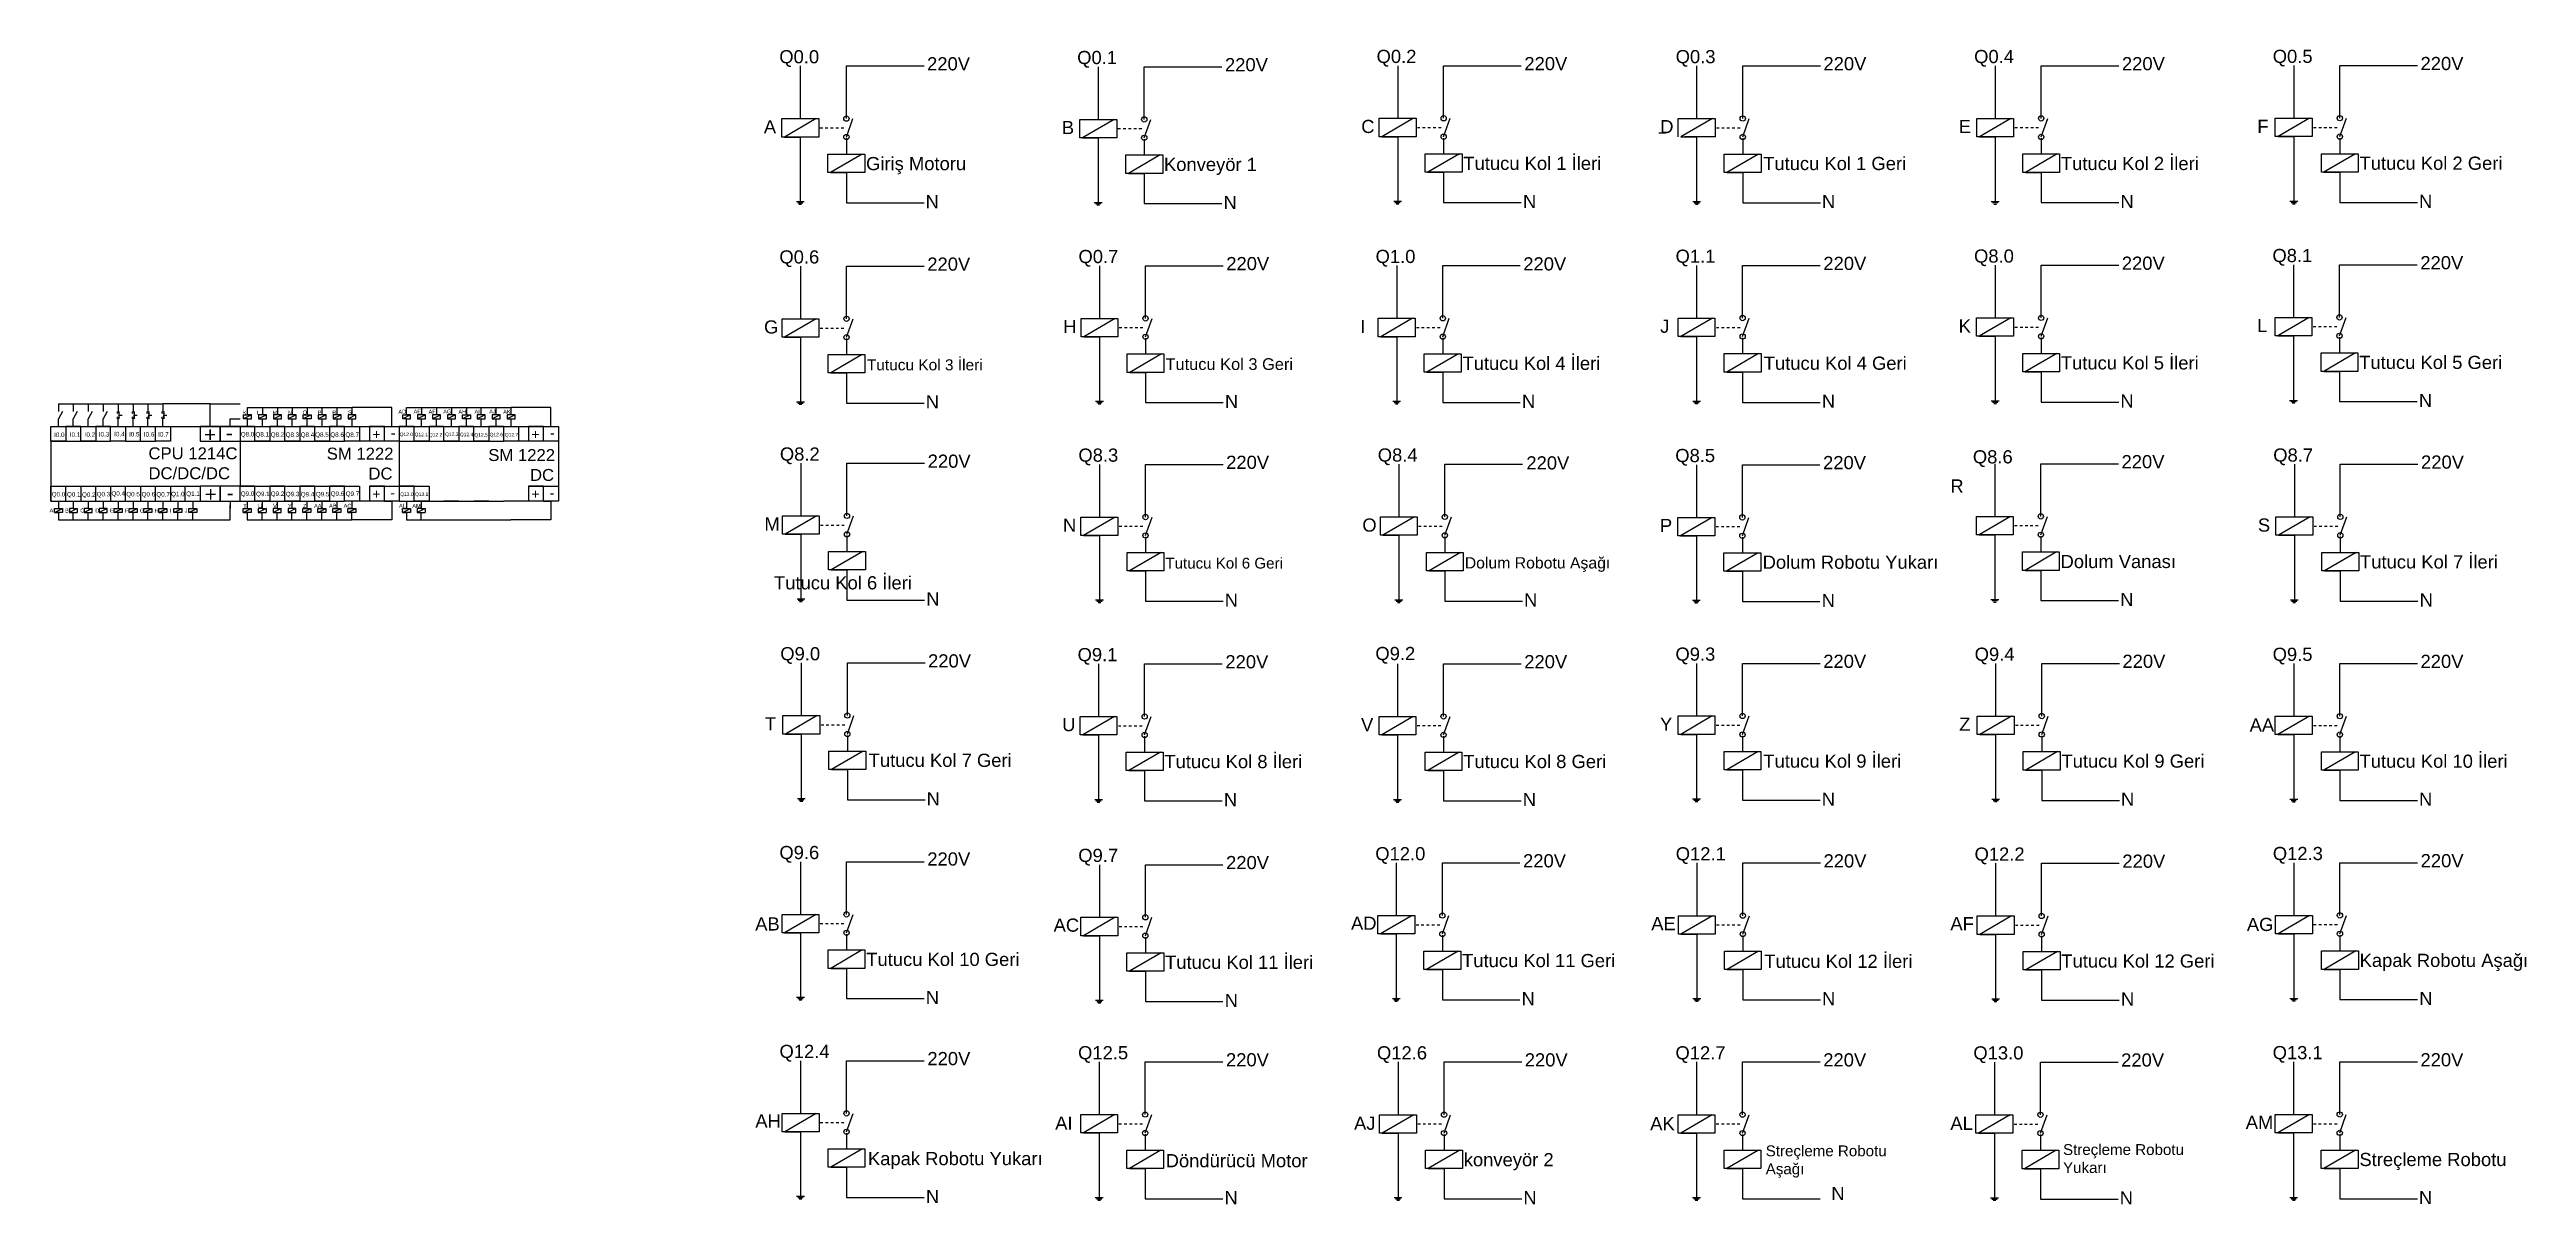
# Model space of a CAD drawing. Header units: centimetres. Extents: x 1520 to 4009, y 956 to 2116.
import ezdxf

# ---------------------------------------------------------------- set-up
doc = ezdxf.new("R2010")
doc.units = ezdxf.units.CM
doc.styles.get("Standard").update_dxf_attribs({"font": 'arial.ttf'})

msp = doc.modelspace()

# ---------------------------------------------------------------- texts
for s, height, p in [('Q0.2', 13.22, (2853.5, 2102.1)), ('Q0.4', 13.22, (3453.9, 2102)), ('Q0.5', 13.22, (3753.9, 2102.2)), ('Q0.0', 13.22, (2253.4, 2101.8)), ('220V', 13.22, (2401.9, 2094.7)), ('Q0.1', 13.22, (2552.7, 2101)), ('220V', 13.22, (2701.2, 2093.8)), ('220V', 13.22, (3002, 2094.9)), ('Q0.3', 13.22, (3154, 2101.9)), ('220V', 13.22, (3302.5, 2094.8)), ('220V', 13.22, (3602.4, 2094.8)), ('220V', 13.22, (3902.4, 2095)), ('A', 13.2, (2237.9, 2031.5)), ('B', 13.2, (2537.3, 2030.7)), ('C', 13.2, (2838.1, 2031.8)), ('D', 13.2, (3138.5, 2031.6)), ('E', 13.2, (3438.4, 2031.7)), ('F', 13.2, (3738.4, 2031.9)), ('Giriş Motoru', 13.217, (2340.6, 1994.5)), ('Konveyör 1', 13.22, (2639.9, 1993.7)), ('Tutucu Kol 1 İleri', 13.217, (2940.7, 1994.8)), ('Tutucu Kol 1 Geri', 13.217, (3241.9, 1994.6)), ('Tutucu Kol 2 İleri', 13.217, (3541.1, 1994.6)), ('Tutucu Kol 2 Geri', 13.217, (3841.1, 1994.9)), ('N', 13.2, (2400.4, 1956.3)), ('N', 13.2, (2699.7, 1955.5)), ('N', 13.2, (3000.6, 1956.5)), ('N', 13.2, (3301, 1956.4)), ('N', 13.2, (3600.9, 1956.4)), ('N', 13.2, (3900.9, 1956.6)), ('Q0.6', 13.22, (2253.5, 1900.8)), ('220V', 13.22, (2402.1, 1893.6)), ('Q0.7', 13.22, (2554, 1901.2)), ('220V', 13.22, (2702.5, 1894.1)), ('Q1.0', 13.22, (2852.5, 1901.3)), ('220V', 13.22, (3000.9, 1893.8)), ('Q1.1', 13.22, (3153.9, 1901.5)), ('220V', 13.22, (3302.4, 1894.3)), ('Q8.0', 13.22, (3453.8, 1901.7)), ('220V', 13.22, (3602.3, 1894.5)), ('Q8.1', 13.22, (3753.6, 1902.2)), ('220V', 13.22, (3902.2, 1895)), ('G', 13.2, (2238.1, 1830.5)), ('H', 13.2, (2538.6, 1830.9)), ('I', 13.2, (2837.1, 1831)), ('J', 13.2, (3138.4, 1831.2)), ('K', 13.2, (3438.3, 1831.4)), ('L', 13.2, (3738.2, 1831.9)), ('Tutucu Kol 3 İleri', 11.102, (2341.4, 1793.5)), ('Tutucu Kol 3 Geri', 11.792, (2641.4, 1793.9)), ('Tutucu Kol 4 İleri', 13.217, (2939.8, 1794)), ('Tutucu Kol 4 Geri', 13.217, (3242.5, 1794.1)), ('Tutucu Kol 5 İleri', 13.217, (3541, 1794.4)), ('Tutucu Kol 5 Geri', 13.217, (3840.8, 1794.9)), ('N', 13.2, (2400.6, 1755.3)), ('N', 13.2, (2701.1, 1755.7)), ('N', 13.2, (2999.6, 1755.8)), ('N', 13.2, (3300.9, 1756)), ('N', 13.2, (3600.8, 1756.2)), ('N', 13.2, (3900.7, 1756.7)), ('Q8.2', 13.22, (2254, 1702.9)), ('220V', 13.22, (2402.5, 1695.7)), ('Q8.3', 13.22, (2553.9, 1701.8)), ('220V', 13.22, (2702.4, 1694.6)), ('Q8.4', 13.22, (2854.7, 1701.9)), ('220V', 13.22, (3004, 1694)), ('Q8.5', 13.22, (3153.6, 1701.4)), ('220V', 13.22, (3302.1, 1694.3)), ('Q8.6', 13.22, (3452.6, 1700.1)), ('220V', 13.22, (3602, 1695.2)), ('Q8.7', 13.22, (3754.4, 1701.9)), ('220V', 13.22, (3902.9, 1694.8)), ('R', 13.2, (3430, 1670.8)), ('M', 13.2, (2238.5, 1632.6)), ('N', 13.2, (2538.4, 1631.5)), ('O', 13.2, (2839.2, 1631.6)), ('P', 13.2, (3138.2, 1631.2)), ('S', 13.2, (3739, 1631.6)), ('Tutucu Kol 6 Geri', 10.864, (2641.3, 1594.5)), ('Dolum Robotu Aşağı', 11.347, (2942.1, 1594.6)), ('Dolum Robotu Yukarı', 13.217, (3241.4, 1594.3)), ('Dolum Vanası', 13.217, (3540.7, 1595)), ('Tutucu Kol 7 İleri', 13.217, (3841.6, 1594.6)), ('Tutucu Kol 6 İleri', 13.217, (2248.1, 1573.6)), ('N', 13.2, (2401, 1557.4)), ('N', 13.2, (2700.9, 1556.2)), ('N', 13.2, (3001.7, 1556.4)), ('N', 13.2, (3300.7, 1555.9)), ('N', 13.2, (3600.6, 1556.8)), ('N', 13.2, (3901.5, 1556.4)), ('Q9.0', 13.22, (2254.4, 1502.4)), ('220V', 13.22, (2402.9, 1495.2)), ('Q9.1', 13.22, (2553.1, 1501.5)), ('220V', 13.22, (2701.6, 1494.3)), ('Q9.2', 13.22, (2852.3, 1502.6)), ('220V', 13.22, (3001.9, 1494.4)), ('Q9.3', 13.22, (3153.8, 1502)), ('220V', 13.22, (3302.3, 1494.8)), ('Q9.4', 13.22, (3454.4, 1501.9)), ('220V', 13.22, (3602.9, 1494.8)), ('Q9.5', 13.22, (3753.8, 1501.8)), ('220V', 13.22, (3902.4, 1494.7)), ('T', 13.2, (2238.9, 1432.1)), ('U', 13.2, (2537.6, 1431.2)), ('V', 13.2, (2837.9, 1431.2)), ('Y', 13.2, (3138.3, 1431.7)), ('Z', 13.2, (3438.9, 1431.6)), ('AA', 13.22, (3730.7, 1430.8)), ('Tutucu Kol 7 Geri', 13.217, (2343.2, 1395.4)), ('Tutucu Kol 8 İleri', 13.217, (2640.3, 1394.1)), ('Tutucu Kol 8 Geri', 13.217, (2940.6, 1394.2)), ('Tutucu Kol 9 İleri', 13.217, (3242.1, 1394.6)), ('Tutucu Kol 9 Geri', 13.217, (3541.6, 1394.6)), ('Tutucu Kol 10 İleri', 13.217, (3841.1, 1394.5)), ('N', 13.2, (2401.4, 1356.8)), ('N', 13.2, (2700.1, 1355.9)), ('N', 13.2, (3000.4, 1356)), ('N', 13.2, (3300.8, 1356.4)), ('N', 13.2, (3601.4, 1356.4)), ('N', 13.2, (3900.9, 1356.3)), ('Q9.6', 13.22, (2253.5, 1302.8)), ('220V', 13.22, (2402.1, 1296.3)), ('Q9.7', 13.22, (2553.8, 1299.9)), ('220V', 13.22, (2702.3, 1292.7)), ('Q12.0', 13.22, (2852.2, 1301.6)), ('220V', 13.22, (3000.7, 1294.5)), ('Q12.1', 13.22, (3154.1, 1301.5)), ('220V', 13.22, (3302.6, 1294.4)), ('Q12.2', 13.22, (3454.3, 1301.2)), ('220V', 13.22, (3602.8, 1294.1)), ('Q12.3', 13.22, (3754, 1301.8)), ('220V', 13.22, (3902.5, 1294.6)), ('AB', 13.22, (2229.2, 1231.1)), ('AD', 13.22, (2827.8, 1231.8)), ('AE', 13.22, (3129.5, 1231.4)), ('AF', 13.22, (3430, 1231.4)), ('AC', 13.22, (2529, 1229.9)), ('AG', 13.22, (3727.9, 1230.6)), ('Tutucu Kol 10 Geri', 13.217, (2340.8, 1195.5)), ('Tutucu Kol 11 İleri', 13.217, (2641, 1192.6)), ('Tutucu Kol 11 Geri', 13.217, (2939.4, 1194.3)), ('Tutucu Kol 12 İleri', 13.217, (3243.1, 1193.6)), ('Tutucu Kol 12 Geri', 13.217, (3541.5, 1193.9)), ('Kapak Robotu Aşağı', 13.217, (3841.2, 1194.5)), ('N', 13.2, (2400.6, 1157.3)), ('N', 13.2, (2700.9, 1154.3)), ('N', 13.2, (2999.2, 1156.1)), ('N', 13.2, (3301.1, 1156)), ('N', 13.2, (3601.4, 1155.7)), ('N', 13.2, (3901.1, 1156.3)), ('Q12.4', 13.22, (2253.6, 1103.1)), ('220V', 13.22, (2402.2, 1095.9)), ('Q12.5', 13.22, (2553.6, 1101.8)), ('220V', 13.22, (2702.2, 1094.7)), ('Q12.6', 13.22, (2853.9, 1101.7)), ('220V', 13.22, (3002.4, 1094.6)), ('Q12.7', 13.22, (3153.8, 1101.7)), ('220V', 13.22, (3302.3, 1094.6)), ('Q13.0', 13.22, (3453.1, 1101.6)), ('220V', 13.22, (3601.6, 1094.5)), ('Q13.1', 13.22, (3753.8, 1101.9)), ('220V', 13.22, (3902.3, 1094.7)), ('AH', 13.22, (2229.3, 1033.2)), ('AI', 13.22, (2530.6, 1031.1)), ('AJ', 13.22, (2830.9, 1031)), ('AK', 13.22, (3128.4, 1030.6)), ('AL', 13.22, (3430, 1030.9)), ('AM', 13.22, (3726.8, 1031.9)), ('Kapak Robotu Yukarı', 13.217, (2342.5, 995.5)), ('Döndürücü Motor', 13.217, (2641.6, 993.4)), ('konveyör 2', 13.22, (2941.1, 994.4)), ('Streçleme Robotu', 13.217, (3841, 994.6)), ('N', 13.2, (2400.7, 957.5)), ('N', 13.2, (3310.4, 960.4)), ('N', 13.2, (2700.7, 956.3)), ('N', 13.2, (3001, 956.2)), ('N', 13.2, (3600.1, 956.1)), ('N', 13.2, (3900.8, 956.4))]:
    msp.add_text(s, height=height).set_placement(p)
at = {"attachment_point": 1}
for s, width, insert, char_height in [('K', 5.868, (1714.4, 1753), 4), ('L', 5.868, (1728.6, 1753), 4), ('M', 5.868, (1744.3, 1753.1), 4), ('N', 5.868, (1759.6, 1753.1), 4), ('O', 5.868, (1774.5, 1753.2), 4), ('P', 5.868, (1789.6, 1753.2), 4), ('R', 5.868, (1804.3, 1753.2), 4), ('S', 5.868, (1820.1, 1753.4), 4), ('AD', 5.868, (1870.7, 1754), 4), ('AE', 5.868, (1886, 1754.2), 4), ('AF', 5.868, (1901, 1754), 4), ('AG', 5.868, (1915.8, 1754.2), 4), ('AH', 5.868, (1931, 1754), 4), ('AI', 5.868, (1947.2, 1754.1), 4), ('AJ', 5.868, (1962, 1754.2), 4), ('AK', 5.868, (1976, 1754), 4), ('I0.0', 13.299, (1524.8, 1731.1), 4.5), ('I0.1', 13.299, (1540.6, 1731.3), 4.5), ('I0.2', 13.299, (1555.5, 1731.3), 4.5), ('I0.3', 13.299, (1569.7, 1731.6), 4.5), ('I0.4', 13.299, (1585.2, 1731.8), 4.5), ('I0.5', 13.299, (1600.1, 1731.6), 4.5), ('I0.6', 13.299, (1615, 1731.5), 4.5), ('I0.7', 13.299, (1629.4, 1731.5), 4.5), ('+', 11.068, (1675.4, 1736.7), 15), ('-', 11.068, (1697.4, 1738.3), 15), ('Q8.0', 13.299, (1712.3, 1731.6), 4.5), ('Q8.1', 13.299, (1727.1, 1731.5), 4.5), ('Q8.2', 13.299, (1742.4, 1731.3), 4.5), ('Q8.3', 13.299, (1757.4, 1731.2), 4.5), ('Q8.4', 13.299, (1772.5, 1731.2), 4.5), ('Q8.5', 13.299, (1787.1, 1731.3), 4.5), ('Q8.6', 13.299, (1802.3, 1731.2), 4.5), ('Q8.7', 13.299, (1817.5, 1731.2), 4.5), ('+', 11.068, (1844.5, 1734.4), 10), ('-', 11.068, (1863.1, 1735.8), 10), ('Q12.0', 13.299, (1872, 1731), 3.5), ('Q12.1', 13.299, (1887, 1730.9), 3.5), ('Q12.2', 13.299, (1901.4, 1730.7), 3.5), ('Q12.3', 13.299, (1917.7, 1731.1), 3.5), ('Q12.4', 13.299, (1932.5, 1730.9), 3.5), ('Q12.5', 13.299, (1947.1, 1730.5), 3.5), ('Q12.6', 13.299, (1962.4, 1730.8), 3.5), ('Q12.7', 13.299, (1977.7, 1730.7), 3.5), ('+', 11.068, (2004.4, 1734.4), 10), ('-', 11.068, (2023, 1735.7), 10), ('CPU 1214C\\PDC/DC/DC', 120.251, (1619.6, 1716.2), 12), ('SM 1222\\P         DC', 87.325, (1798.7, 1715.9), 12), ('SM 1222\\P         DC', 87.325, (1961, 1714.5), 12), ('Q0.0', 13.299, (1522.4, 1671.4), 4.5), ('Q0.1', 13.299, (1537.7, 1671.3), 4.5), ('Q0.2', 13.299, (1552.8, 1671), 4.5), ('Q0.3', 13.299, (1567.5, 1671.5), 4.5), ('Q0.4', 13.299, (1582.4, 1672.2), 4.5), ('Q0.5', 13.299, (1597.3, 1671.5), 4.5), ('Q0.6', 13.299, (1612.7, 1671.4), 4.5), ('Q0.7', 13.299, (1627.5, 1671.3), 4.5), ('Q1.0', 13.299, (1642.3, 1671.6), 4.5), ('Q1.1', 13.299, (1657.5, 1671.9), 4.5), ('+', 11.068, (1676, 1676.8), 15), ('-', 11.068, (1698.1, 1678.1), 15), ('Q9.0', 13.299, (1712.3, 1672), 4.5), ('Q9.1', 13.299, (1727.7, 1671.7), 4.5), ('Q9.2', 13.299, (1742.4, 1671.9), 4.5), ('Q9.3', 13.299, (1757.6, 1671.6), 4.5), ('Q9.4', 13.299, (1772.6, 1671.4), 4.5), ('Q9.5', 13.299, (1787.8, 1671.5), 4.5), ('Q9.6', 13.299, (1802.7, 1672), 4.5), ('Q9.7', 13.299, (1817.7, 1671.9), 4.5), ('+', 11.068, (1844.5, 1674.4), 10), ('-', 11.068, (1862.6, 1675.6), 10), ('Q13.0', 13.299, (1872.6, 1671), 3.5), ('Q13.1', 13.299, (1887.4, 1671), 3.5), ('+', 11.068, (2004.4, 1674.4), 10), ('-', 11.068, (2022.6, 1675.5), 10), ('A', 5.868, (1520.2, 1654.8), 4), ('B', 5.868, (1535.8, 1654.7), 4), ('C', 5.868, (1551.1, 1654.8), 4), ('D', 5.868, (1566.1, 1654.8), 4), ('E', 5.868, (1580.9, 1654.8), 4), ('F', 5.868, (1595.9, 1654.7), 4), ('G', 5.868, (1610.8, 1654.7), 4), ('H', 5.868, (1625.8, 1654.7), 4), ('I', 5.868, (1640.7, 1654.7), 4), ('J', 5.868, (1656, 1654.8), 4), ('T', 5.868, (1714.8, 1659.4), 4), ('U', 5.868, (1729.8, 1659.5), 4), ('V', 5.868, (1744.8, 1659.5), 4), ('Y', 5.868, (1759.8, 1659.4), 4), ('Z', 5.868, (1774.8, 1659.4), 4), ('AA', 5.868, (1786, 1659.4), 4), ('AB', 5.868, (1801.1, 1659.6), 4), ('AC', 5.868, (1815.7, 1659.5), 4), ('AL', 5.868, (1871.3, 1659.5), 4), ('AM', 5.868, (1884.7, 1659.4), 4), ('Streçleme Robotu\\PAşağı', 146.137, (3244.5, 1015.3), 10.864), ('Streçleme Robotu\\PYukarı', 146.137, (3543.2, 1016.6), 10.864)]:
    msp.add_mtext_dynamic_manual_height_columns(s, width=width, gutter_width=12.5, heights=[0], dxfattribs=dict(at, insert=insert, char_height=char_height))

# ---------------------------------------------------------------- linework, layer by layer
for p, q in [((2274.5, 2099.2), (2274.5, 2046.3)), ((2320.8, 2046.3), (2320.8, 2099.2)), ((2320.8, 2099.2), (2398.8, 2099.2)), ((2573.8, 2098.3), (2573.8, 2045.5)), ((2620.1, 2045.5), (2620.1, 2098.3)), ((2620.1, 2098.3), (2698.1, 2098.3)), ((2874.7, 2099.4), (2874.7, 2046.6)), ((2920.9, 2046.6), (2920.9, 2099.4)), ((2920.9, 2099.4), (2998.9, 2099.4)), ((3175.1, 2099.3), (3175.1, 2046.4)), ((3221.4, 2046.4), (3221.4, 2099.3)), ((3221.4, 2099.3), (3299.4, 2099.3)), ((3475, 2099.3), (3475, 2046.5)), ((3521.3, 2046.5), (3521.3, 2099.3)), ((3521.3, 2099.3), (3599.3, 2099.3)), ((3775, 2099.5), (3775, 2046.7)), ((3821.3, 2046.7), (3821.3, 2099.5)), ((3821.3, 2099.5), (3899.3, 2099.5)), ((2256, 2027.8), (2256, 2046.3)), ((2256, 2046.3), (2274.5, 2046.3)), ((2290.4, 2046.3), (2258.7, 2027.8)), ((2274.5, 2046.3), (2293, 2046.3)), ((2274.5, 2046.3), (2290.4, 2046.3)), ((2293, 2046.3), (2293, 2027.8)), ((2320.8, 2027.8), (2327.4, 2046.3)), ((2555.3, 2027), (2555.3, 2045.5)), ((2555.3, 2045.5), (2573.8, 2045.5)), ((2589.7, 2045.5), (2558, 2027)), ((2573.8, 2045.5), (2592.4, 2045.5)), ((2573.8, 2045.5), (2589.7, 2045.5)), ((2592.4, 2045.5), (2592.4, 2027)), ((2620.1, 2027), (2626.7, 2045.5)), ((2856.2, 2028.1), (2856.2, 2046.6)), ((2856.2, 2046.6), (2874.7, 2046.6)), ((2890.5, 2046.6), (2858.8, 2028.1)), ((2874.7, 2046.6), (2893.2, 2046.6)), ((2874.7, 2046.6), (2890.5, 2046.6)), ((2893.2, 2046.6), (2893.2, 2028.1)), ((2920.9, 2028.1), (2927.5, 2046.6)), ((3156.6, 2027.9), (3156.6, 2046.4)), ((3156.6, 2046.4), (3175.1, 2046.4)), ((3191, 2046.4), (3159.3, 2027.9)), ((3175.1, 2046.4), (3193.6, 2046.4)), ((3175.1, 2046.4), (3191, 2046.4)), ((3193.6, 2046.4), (3193.6, 2027.9)), ((3221.4, 2027.9), (3228, 2046.4)), ((3456.5, 2027.9), (3456.5, 2046.5)), ((3456.5, 2046.5), (3475, 2046.5)), ((3490.9, 2046.5), (3459.2, 2027.9)), ((3475, 2046.5), (3493.5, 2046.5)), ((3475, 2046.5), (3490.9, 2046.5)), ((3493.5, 2046.5), (3493.5, 2027.9)), ((3521.3, 2027.9), (3527.9, 2046.5)), ((3756.5, 2028.2), (3756.5, 2046.7)), ((3756.5, 2046.7), (3775, 2046.7)), ((3790.9, 2046.7), (3759.2, 2028.2)), ((3775, 2046.7), (3793.5, 2046.7)), ((3775, 2046.7), (3790.9, 2046.7)), ((3793.5, 2046.7), (3793.5, 2028.2)), ((3821.3, 2028.2), (3827.9, 2046.7)), ((2261.3, 2027.8), (2256, 2027.8)), ((2258.7, 2027.8), (2274.5, 2027.8)), ((2262.6, 2027.8), (2261.3, 2027.8)), ((2293, 2027.8), (2262.6, 2027.8)), ((2274.5, 2027.8), (2274.5, 1963)), ((2294.3, 2037), (2297, 2037)), ((2299.6, 2037), (2302.3, 2037)), ((2304.9, 2037), (2307.6, 2037)), ((2310.2, 2037), (2312.9, 2037)), ((2315.5, 2037), (2318.1, 2037)), ((2320.8, 2026.5), (2320.8, 2010.6)), ((2560.6, 2027), (2555.3, 2027)), ((2558, 2027), (2573.8, 2027)), ((2562, 2027), (2560.6, 2027)), ((2592.4, 2027), (2562, 2027)), ((2573.8, 2027), (2573.8, 1962.2)), ((2593.7, 2036.2), (2596.3, 2036.2)), ((2599, 2036.2), (2601.6, 2036.2)), ((2604.2, 2036.2), (2606.9, 2036.2)), ((2609.5, 2036.2), (2612.2, 2036.2)), ((2614.8, 2036.2), (2617.5, 2036.2)), ((2620.1, 2025.6), (2620.1, 2009.8)), ((2861.5, 2028.1), (2856.2, 2028.1)), ((2858.8, 2028.1), (2874.7, 2028.1)), ((2862.8, 2028.1), (2861.5, 2028.1)), ((2893.2, 2028.1), (2862.8, 2028.1)), ((2874.7, 2028.1), (2874.7, 1963.3)), ((2894.5, 2037.3), (2897.1, 2037.3)), ((2899.8, 2037.3), (2902.4, 2037.3)), ((2905.1, 2037.3), (2907.7, 2037.3)), ((2910.4, 2037.3), (2913, 2037.3)), ((2915.6, 2037.3), (2918.3, 2037.3)), ((2920.9, 2026.7), (2920.9, 2010.9)), ((3142.5, 2031.6), (3137.2, 2031.6)), ((3143.8, 2031.6), (3142.5, 2031.6)), ((3159.3, 2027.9), (3175.1, 2027.9)), ((3193.6, 2027.9), (3163.2, 2027.9)), ((3175.1, 2027.9), (3175.1, 1963.1)), ((3195, 2037.1), (3197.6, 2037.1)), ((3200.3, 2037.1), (3202.9, 2037.1)), ((3205.5, 2037.1), (3208.2, 2037.1)), ((3210.8, 2037.1), (3213.5, 2037.1)), ((3216.1, 2037.1), (3218.8, 2037.1)), ((3221.4, 2026.6), (3221.4, 2010.7)), ((3461.8, 2027.9), (3456.5, 2027.9)), ((3459.2, 2027.9), (3475, 2027.9)), ((3463.1, 2027.9), (3461.8, 2027.9)), ((3493.5, 2027.9), (3463.1, 2027.9)), ((3475, 2027.9), (3475, 1963.2)), ((3494.9, 2037.2), (3497.5, 2037.2)), ((3500.1, 2037.2), (3502.8, 2037.2)), ((3505.4, 2037.2), (3508.1, 2037.2)), ((3510.7, 2037.2), (3513.4, 2037.2)), ((3516, 2037.2), (3518.7, 2037.2)), ((3521.3, 2026.6), (3521.3, 2010.8)), ((3761.8, 2028.2), (3756.5, 2028.2)), ((3759.2, 2028.2), (3775, 2028.2)), ((3763.1, 2028.2), (3761.8, 2028.2)), ((3793.5, 2028.2), (3763.1, 2028.2)), ((3775, 2028.2), (3775, 1963.4)), ((3794.8, 2037.4), (3797.5, 2037.4)), ((3800.1, 2037.4), (3802.8, 2037.4)), ((3805.4, 2037.4), (3808.1, 2037.4)), ((3810.7, 2037.4), (3813.4, 2037.4)), ((3816, 2037.4), (3818.6, 2037.4)), ((3821.3, 2026.8), (3821.3, 2011)), ((2302.3, 1992.1), (2302.3, 2010.6)), ((2302.3, 2010.6), (2320.8, 2010.6)), ((2307.6, 1992.1), (2302.3, 1992.1)), ((2336.6, 2010.6), (2304.9, 1992.1)), ((2304.9, 1992.1), (2320.8, 1992.1)), ((2308.9, 1992.1), (2307.6, 1992.1)), ((2339.3, 1992.1), (2308.9, 1992.1)), ((2320.8, 2010.6), (2339.3, 2010.6)), ((2320.8, 2010.6), (2336.6, 2010.6)), ((2320.8, 1992.1), (2320.8, 1961.7)), ((2339.3, 2010.6), (2339.3, 1992.1)), ((2601.6, 1991.3), (2601.6, 2009.8)), ((2601.6, 2009.8), (2620.1, 2009.8)), ((2606.9, 1991.3), (2601.6, 1991.3)), ((2636, 2009.8), (2604.2, 1991.3)), ((2604.2, 1991.3), (2620.1, 1991.3)), ((2608.2, 1991.3), (2606.9, 1991.3)), ((2638.6, 1991.3), (2608.2, 1991.3)), ((2620.1, 2009.8), (2638.6, 2009.8)), ((2620.1, 2009.8), (2636, 2009.8)), ((2620.1, 1991.3), (2620.1, 1960.9)), ((2638.6, 2009.8), (2638.6, 1991.3)), ((2902.4, 1992.4), (2902.4, 2010.9)), ((2902.4, 2010.9), (2920.9, 2010.9)), ((2907.7, 1992.4), (2902.4, 1992.4)), ((2936.8, 2010.9), (2905.1, 1992.4)), ((2905.1, 1992.4), (2920.9, 1992.4)), ((2909, 1992.4), (2907.7, 1992.4)), ((2939.4, 1992.4), (2909, 1992.4)), ((2920.9, 2010.9), (2939.4, 2010.9)), ((2920.9, 2010.9), (2936.8, 2010.9)), ((2920.9, 1992.4), (2920.9, 1962)), ((2939.4, 2010.9), (2939.4, 1992.4)), ((3202.9, 1992.2), (3202.9, 2010.7)), ((3202.9, 2010.7), (3221.4, 2010.7)), ((3208.2, 1992.2), (3202.9, 1992.2)), ((3237.3, 2010.7), (3205.5, 1992.2)), ((3205.5, 1992.2), (3221.4, 1992.2)), ((3209.5, 1992.2), (3208.2, 1992.2)), ((3239.9, 1992.2), (3209.5, 1992.2)), ((3221.4, 2010.7), (3239.9, 2010.7)), ((3221.4, 2010.7), (3237.3, 2010.7)), ((3221.4, 1992.2), (3221.4, 1961.8)), ((3239.9, 2010.7), (3239.9, 1992.2)), ((3502.8, 1992.3), (3502.8, 2010.8)), ((3502.8, 2010.8), (3521.3, 2010.8)), ((3508.1, 1992.3), (3502.8, 1992.3)), ((3537.2, 2010.8), (3505.4, 1992.3)), ((3505.4, 1992.3), (3521.3, 1992.3)), ((3509.4, 1992.3), (3508.1, 1992.3)), ((3539.8, 1992.3), (3509.4, 1992.3)), ((3521.3, 2010.8), (3539.8, 2010.8)), ((3521.3, 2010.8), (3537.2, 2010.8)), ((3521.3, 1992.3), (3521.3, 1961.9)), ((3539.8, 2010.8), (3539.8, 1992.3)), ((3802.8, 1992.5), (3802.8, 2011)), ((3802.8, 2011), (3821.3, 2011)), ((3808.1, 1992.5), (3802.8, 1992.5)), ((3837.1, 2011), (3805.4, 1992.5)), ((3805.4, 1992.5), (3821.3, 1992.5)), ((3809.4, 1992.5), (3808.1, 1992.5)), ((3839.8, 1992.5), (3809.4, 1992.5)), ((3821.3, 2011), (3839.8, 2011)), ((3821.3, 2011), (3837.1, 2011)), ((3821.3, 1992.5), (3821.3, 1962.1)), ((3839.8, 2011), (3839.8, 1992.5)), ((2270.6, 1963), (2278.5, 1963)), ((2271.9, 1961.7), (2277.2, 1961.7)), ((2273.2, 1960.4), (2275.8, 1960.4)), ((2320.8, 1961.7), (2398.8, 1961.7)), ((2569.9, 1962.2), (2577.8, 1962.2)), ((2571.2, 1960.9), (2576.5, 1960.9)), ((2572.5, 1959.6), (2575.2, 1959.6)), ((2620.1, 1960.9), (2698.1, 1960.9)), ((2870.7, 1963.3), (2878.6, 1963.3)), ((2872, 1962), (2877.3, 1962)), ((2873.3, 1960.7), (2876, 1960.7)), ((2920.9, 1962), (2998.9, 1962)), ((3171.2, 1963.1), (3179.1, 1963.1)), ((3172.5, 1961.8), (3177.8, 1961.8)), ((3173.8, 1960.5), (3176.5, 1960.5)), ((3221.4, 1961.8), (3299.4, 1961.8)), ((3471.1, 1963.2), (3479, 1963.2)), ((3472.4, 1961.9), (3477.7, 1961.9)), ((3473.7, 1960.5), (3476.4, 1960.5)), ((3521.3, 1961.9), (3599.3, 1961.9)), ((3771.1, 1963.4), (3779, 1963.4)), ((3772.4, 1962.1), (3777.7, 1962.1)), ((3773.7, 1960.8), (3776.3, 1960.8)), ((3821.3, 1962.1), (3899.3, 1962.1)), ((2274.7, 1898.1), (2274.7, 1845.3)), ((2321, 1845.3), (2321, 1898.1)), ((2321, 1898.1), (2398.9, 1898.1)), ((2575.2, 1898.6), (2575.2, 1845.7)), ((2621.4, 1845.7), (2621.4, 1898.6)), ((2621.4, 1898.6), (2699.4, 1898.6)), ((2873.7, 1898.7), (2873.7, 1845.8)), ((2920, 1845.8), (2920, 1898.7)), ((2920, 1898.7), (2997.9, 1898.7)), ((3175, 1898.8), (3175, 1846)), ((3221.3, 1846), (3221.3, 1898.8)), ((3221.3, 1898.8), (3299.3, 1898.8)), ((3474.9, 1899.1), (3474.9, 1846.2)), ((3521.2, 1846.2), (3521.2, 1899.1)), ((3521.2, 1899.1), (3599.2, 1899.1)), ((3774.8, 1899.5), (3774.8, 1846.7)), ((3821, 1846.7), (3821, 1899.5)), ((3821, 1899.5), (3899, 1899.5)), ((2256.2, 1826.8), (2256.2, 1845.3)), ((2256.2, 1845.3), (2274.7, 1845.3)), ((2290.6, 1845.3), (2258.8, 1826.8)), ((2274.7, 1845.3), (2293.2, 1845.3)), ((2274.7, 1845.3), (2290.6, 1845.3)), ((2293.2, 1845.3), (2293.2, 1826.8)), ((2321, 1826.8), (2327.6, 1845.3)), ((2556.7, 1827.2), (2556.7, 1845.7)), ((2556.7, 1845.7), (2575.2, 1845.7)), ((2591, 1845.7), (2559.3, 1827.2)), ((2575.2, 1845.7), (2593.7, 1845.7)), ((2575.2, 1845.7), (2591, 1845.7)), ((2593.7, 1845.7), (2593.7, 1827.2)), ((2621.4, 1827.2), (2628, 1845.7)), ((2855.2, 1827.3), (2855.2, 1845.8)), ((2855.2, 1845.8), (2873.7, 1845.8)), ((2889.6, 1845.8), (2857.8, 1827.3)), ((2873.7, 1845.8), (2892.2, 1845.8)), ((2873.7, 1845.8), (2889.6, 1845.8)), ((2892.2, 1845.8), (2892.2, 1827.3)), ((2920, 1827.3), (2926.6, 1845.8)), ((3156.5, 1827.5), (3156.5, 1846)), ((3156.5, 1846), (3175, 1846)), ((3190.9, 1846), (3159.2, 1827.5)), ((3175, 1846), (3193.5, 1846)), ((3175, 1846), (3190.9, 1846)), ((3193.5, 1846), (3193.5, 1827.5)), ((3221.3, 1827.5), (3227.9, 1846)), ((3456.4, 1827.7), (3456.4, 1846.2)), ((3456.4, 1846.2), (3474.9, 1846.2)), ((3490.8, 1846.2), (3459.1, 1827.7)), ((3474.9, 1846.2), (3493.4, 1846.2)), ((3474.9, 1846.2), (3490.8, 1846.2)), ((3493.4, 1846.2), (3493.4, 1827.7)), ((3521.2, 1827.7), (3527.8, 1846.2)), ((3756.3, 1828.2), (3756.3, 1846.7)), ((3756.3, 1846.7), (3774.8, 1846.7)), ((3790.6, 1846.7), (3758.9, 1828.2)), ((3774.8, 1846.7), (3793.3, 1846.7)), ((3774.8, 1846.7), (3790.6, 1846.7)), ((3793.3, 1846.7), (3793.3, 1828.2)), ((3821, 1828.2), (3827.6, 1846.7)), ((2261.5, 1826.8), (2256.2, 1826.8)), ((2258.8, 1826.8), (2274.7, 1826.8)), ((2262.8, 1826.8), (2261.5, 1826.8)), ((2293.2, 1826.8), (2262.8, 1826.8)), ((2274.7, 1826.8), (2274.7, 1762)), ((2294.5, 1836), (2297.2, 1836)), ((2299.8, 1836), (2302.5, 1836)), ((2305.1, 1836), (2307.7, 1836)), ((2310.4, 1836), (2313, 1836)), ((2315.7, 1836), (2318.3, 1836)), ((2321, 1825.4), (2321, 1809.6)), ((2561.9, 1827.2), (2556.7, 1827.2)), ((2559.3, 1827.2), (2575.2, 1827.2)), ((2563.3, 1827.2), (2561.9, 1827.2)), ((2593.7, 1827.2), (2563.3, 1827.2)), ((2575.2, 1827.2), (2575.2, 1762.5)), ((2595, 1836.5), (2597.6, 1836.5)), ((2600.3, 1836.5), (2602.9, 1836.5)), ((2605.6, 1836.5), (2608.2, 1836.5)), ((2610.8, 1836.5), (2613.5, 1836.5)), ((2616.1, 1836.5), (2618.8, 1836.5)), ((2621.4, 1825.9), (2621.4, 1810)), ((2860.5, 1827.3), (2855.2, 1827.3)), ((2857.8, 1827.3), (2873.7, 1827.3)), ((2861.8, 1827.3), (2860.5, 1827.3)), ((2892.2, 1827.3), (2861.8, 1827.3)), ((2873.7, 1827.3), (2873.7, 1762.5)), ((2893.5, 1836.5), (2896.2, 1836.5)), ((2898.8, 1836.5), (2901.4, 1836.5)), ((2904.1, 1836.5), (2906.7, 1836.5)), ((2909.4, 1836.5), (2912, 1836.5)), ((2914.7, 1836.5), (2917.3, 1836.5)), ((2920, 1826), (2920, 1810.1)), ((3161.8, 1827.5), (3156.5, 1827.5)), ((3159.2, 1827.5), (3175, 1827.5)), ((3163.1, 1827.5), (3161.8, 1827.5)), ((3193.5, 1827.5), (3163.1, 1827.5)), ((3175, 1827.5), (3175, 1762.7)), ((3194.9, 1836.7), (3197.5, 1836.7)), ((3200.2, 1836.7), (3202.8, 1836.7)), ((3205.4, 1836.7), (3208.1, 1836.7)), ((3210.7, 1836.7), (3213.4, 1836.7)), ((3216, 1836.7), (3218.7, 1836.7)), ((3221.3, 1826.2), (3221.3, 1810.3)), ((3461.7, 1827.7), (3456.4, 1827.7)), ((3459.1, 1827.7), (3474.9, 1827.7)), ((3463, 1827.7), (3461.7, 1827.7)), ((3493.4, 1827.7), (3463, 1827.7)), ((3474.9, 1827.7), (3474.9, 1762.9)), ((3494.8, 1836.9), (3497.4, 1836.9)), ((3500, 1836.9), (3502.7, 1836.9)), ((3505.3, 1836.9), (3508, 1836.9)), ((3510.6, 1836.9), (3513.3, 1836.9)), ((3515.9, 1836.9), (3518.5, 1836.9)), ((3521.2, 1826.4), (3521.2, 1810.5)), ((3761.6, 1828.2), (3756.3, 1828.2)), ((3758.9, 1828.2), (3774.8, 1828.2)), ((3762.9, 1828.2), (3761.6, 1828.2)), ((3793.3, 1828.2), (3762.9, 1828.2)), ((3774.8, 1828.2), (3774.8, 1763.4)), ((3794.6, 1837.4), (3797.2, 1837.4)), ((3799.9, 1837.4), (3802.5, 1837.4)), ((3805.2, 1837.4), (3807.8, 1837.4)), ((3810.5, 1837.4), (3813.1, 1837.4)), ((3815.8, 1837.4), (3818.4, 1837.4)), ((3821, 1826.9), (3821, 1811)), ((2302.5, 1791.1), (2302.5, 1809.6)), ((2302.5, 1809.6), (2321, 1809.6)), ((2336.8, 1809.6), (2305.1, 1791.1)), ((2321, 1809.6), (2339.5, 1809.6)), ((2321, 1809.6), (2336.8, 1809.6)), ((2339.5, 1809.6), (2339.5, 1791.1)), ((2602.9, 1791.5), (2602.9, 1810)), ((2602.9, 1810), (2621.4, 1810)), ((2637.3, 1810), (2605.6, 1791.5)), ((2621.4, 1810), (2639.9, 1810)), ((2621.4, 1810), (2637.3, 1810)), ((2639.9, 1810), (2639.9, 1791.5)), ((2901.4, 1791.6), (2901.4, 1810.1)), ((2901.4, 1810.1), (2920, 1810.1)), ((2935.8, 1810.1), (2904.1, 1791.6)), ((2920, 1810.1), (2938.5, 1810.1)), ((2920, 1810.1), (2935.8, 1810.1)), ((2938.5, 1810.1), (2938.5, 1791.6)), ((3202.8, 1791.8), (3202.8, 1810.3)), ((3202.8, 1810.3), (3221.3, 1810.3)), ((3237.2, 1810.3), (3205.4, 1791.8)), ((3221.3, 1810.3), (3239.8, 1810.3)), ((3221.3, 1810.3), (3237.2, 1810.3)), ((3239.8, 1810.3), (3239.8, 1791.8)), ((3502.7, 1792), (3502.7, 1810.5)), ((3502.7, 1810.5), (3521.2, 1810.5)), ((3508, 1792), (3502.7, 1792)), ((3537.1, 1810.5), (3505.3, 1792)), ((3505.3, 1792), (3521.2, 1792)), ((3509.3, 1792), (3508, 1792)), ((3539.7, 1792), (3509.3, 1792)), ((3521.2, 1810.5), (3539.7, 1810.5)), ((3521.2, 1810.5), (3537.1, 1810.5)), ((3521.2, 1792), (3521.2, 1761.6)), ((3539.7, 1810.5), (3539.7, 1792)), ((3802.5, 1792.5), (3802.5, 1811)), ((3802.5, 1811), (3821, 1811)), ((3807.8, 1792.5), (3802.5, 1792.5)), ((3836.9, 1811), (3805.2, 1792.5)), ((3805.2, 1792.5), (3821, 1792.5)), ((3809.1, 1792.5), (3807.8, 1792.5)), ((3839.5, 1792.5), (3809.1, 1792.5)), ((3821, 1811), (3839.5, 1811)), ((3821, 1811), (3836.9, 1811)), ((3821, 1792.5), (3821, 1762.1)), ((3839.5, 1811), (3839.5, 1792.5)), ((2307.7, 1791.1), (2302.5, 1791.1)), ((2305.1, 1791.1), (2321, 1791.1)), ((2309.1, 1791.1), (2307.7, 1791.1)), ((2339.5, 1791.1), (2309.1, 1791.1)), ((2321, 1791.1), (2321, 1760.7)), ((2608.2, 1791.5), (2602.9, 1791.5)), ((2605.6, 1791.5), (2621.4, 1791.5)), ((2609.5, 1791.5), (2608.2, 1791.5)), ((2639.9, 1791.5), (2609.5, 1791.5)), ((2621.4, 1791.5), (2621.4, 1761.1)), ((2906.7, 1791.6), (2901.4, 1791.6)), ((2904.1, 1791.6), (2920, 1791.6)), ((2908.1, 1791.6), (2906.7, 1791.6)), ((2938.5, 1791.6), (2908.1, 1791.6)), ((2920, 1791.6), (2920, 1761.2)), ((3208.1, 1791.8), (3202.8, 1791.8)), ((3205.4, 1791.8), (3221.3, 1791.8)), ((3209.4, 1791.8), (3208.1, 1791.8)), ((3239.8, 1791.8), (3209.4, 1791.8)), ((3221.3, 1791.8), (3221.3, 1761.4)), ((1529.1, 1759.8), (1529.1, 1752.3)), ((1529.1, 1759.8), (1589.1, 1759.8)), ((1533.1, 1752.3), (1529.1, 1744.8)), ((1529.1, 1737.3), (1529.1, 1744.8)), ((1544.1, 1759.8), (1544.1, 1752.3)), ((1548.1, 1752.3), (1544.1, 1744.8)), ((1544.1, 1737.3), (1544.1, 1744.8)), ((1544.1, 1737.3), (1544.1, 1744.8)), ((1559.1, 1759.8), (1559.1, 1752.3)), ((1563.1, 1752.3), (1559.1, 1744.8)), ((1559.1, 1737.3), (1559.1, 1744.8)), ((1574.1, 1759.8), (1574.1, 1752.3)), ((1578.1, 1752.3), (1574.1, 1744.8)), ((1574.1, 1737.3), (1574.1, 1744.8)), ((1589.1, 1759.8), (1589.1, 1752.3)), ((1589.1, 1759.8), (1604.1, 1759.8)), ((1589.1, 1737.3), (1589.1, 1744.8)), ((1590.1, 1744.8), (1590.1, 1752.3)), ((1590.1, 1744.8), (1590.1, 1748.5)), ((1590.1, 1748.5), (1591.1, 1748.5)), ((1591.1, 1748.5), (1593.1, 1748.5)), ((1604.1, 1759.8), (1604.1, 1752.3)), ((1604.1, 1759.8), (1619.1, 1759.8)), ((1604.1, 1737.3), (1604.1, 1744.8)), ((1605.1, 1752.3), (1605.1, 1744.8)), ((1605.1, 1744.8), (1605.1, 1748.5)), ((1605.1, 1748.5), (1607.1, 1748.5)), ((1607.1, 1748.5), (1608.1, 1748.5)), ((1619.1, 1759.8), (1619.1, 1752.3)), ((1619.1, 1759.8), (1634.1, 1759.8)), ((1619.1, 1737.3), (1619.1, 1744.8)), ((1620.1, 1752.3), (1620.1, 1744.8)), ((1620.1, 1744.8), (1620.1, 1748.5)), ((1620.1, 1748.5), (1623.1, 1748.5)), ((1634.1, 1759.8), (1634.1, 1752.3)), ((1681.6, 1759.8), (1634.1, 1759.8)), ((1634.1, 1737.3), (1634.1, 1744.8)), ((1635.1, 1752.3), (1635.1, 1744.8)), ((1635.1, 1744.8), (1635.1, 1748.5)), ((1635.1, 1748.5), (1638.1, 1748.5)), ((1681.6, 1752.3), (1681.6, 1759.8)), ((1681.6, 1759.8), (1709.1, 1759.8)), ((1681.6, 1744.8), (1681.6, 1752.3)), ((1681.6, 1737.3), (1681.6, 1744.8)), ((1701.6, 1737.3), (1701.6, 1744.8)), ((1701.6, 1744.8), (1711.6, 1744.8)), ((1709.1, 1759.8), (1711.6, 1759.8)), ((1715.1, 1744.8), (1715.1, 1748.8)), ((1715.1, 1748.8), (1723.1, 1748.8)), ((1723.1, 1748.8), (1715.1, 1744.8)), ((1719.1, 1744.8), (1715.1, 1744.8)), ((1719.1, 1748.8), (1719.1, 1756.3)), ((1719.1, 1756.3), (1734.1, 1756.3)), ((1723.1, 1748.8), (1719.1, 1748.8)), ((1719.1, 1737.3), (1719.1, 1744.8)), ((1719.1, 1744.8), (1723.1, 1744.8)), ((1723.1, 1744.8), (1723.1, 1748.8)), ((1734.1, 1748.8), (1730.1, 1748.8)), ((1730.1, 1748.8), (1730.1, 1744.8)), ((1738.1, 1748.8), (1730.1, 1748.8)), ((1738.1, 1748.8), (1730.1, 1744.8)), ((1730.1, 1744.8), (1738.1, 1744.8)), ((1734.1, 1756.3), (1734.1, 1748.8)), ((1734.1, 1756.3), (1749.1, 1756.3)), ((1734.1, 1737.3), (1734.1, 1744.8)), ((1738.1, 1744.8), (1738.1, 1748.8)), ((1749.1, 1748.8), (1745.1, 1748.8)), ((1745.1, 1748.8), (1745.1, 1744.8)), ((1745.1, 1744.8), (1753.1, 1748.8)), ((1745.1, 1744.8), (1753.1, 1744.8)), ((1749.1, 1756.3), (1749.1, 1748.8)), ((1749.1, 1756.3), (1764.1, 1756.3)), ((1753.1, 1748.8), (1749.1, 1748.8)), ((1749.1, 1737.3), (1749.1, 1744.8)), ((1753.1, 1744.8), (1753.1, 1748.8)), ((1764.1, 1748.8), (1760.1, 1748.8)), ((1760.1, 1748.8), (1760.1, 1744.8)), ((1768.1, 1748.8), (1760.1, 1744.8)), ((1760.1, 1744.8), (1768.1, 1744.8)), ((1764.1, 1756.3), (1764.1, 1748.8)), ((1764.1, 1756.3), (1779.1, 1756.3)), ((1768.1, 1748.8), (1764.1, 1748.8)), ((1764.1, 1737.3), (1764.1, 1744.8)), ((1768.1, 1744.8), (1768.1, 1748.8)), ((1775.1, 1744.8), (1775.1, 1748.8)), ((1775.1, 1748.8), (1779.1, 1748.8)), ((1783.1, 1748.8), (1775.1, 1744.8)), ((1783.1, 1744.8), (1775.1, 1744.8)), ((1779.1, 1756.3), (1779.1, 1748.8)), ((1779.1, 1756.3), (1824.1, 1756.3)), ((1779.1, 1748.8), (1783.1, 1748.8)), ((1779.1, 1737.3), (1779.1, 1744.8)), ((1783.1, 1748.8), (1783.1, 1744.8)), ((1794.1, 1748.8), (1790.1, 1748.8)), ((1790.1, 1748.8), (1790.1, 1744.8)), ((1798.1, 1748.8), (1790.1, 1744.8)), ((1790.1, 1744.8), (1794.1, 1744.8)), ((1794.1, 1748.8), (1794.1, 1756.3)), ((1798.1, 1748.8), (1794.1, 1748.8)), ((1794.1, 1737.3), (1794.1, 1744.8)), ((1794.1, 1744.8), (1798.1, 1744.8)), ((1798.1, 1744.8), (1798.1, 1748.8)), ((1809.1, 1748.8), (1805.1, 1748.8)), ((1805.1, 1748.8), (1805.1, 1744.8)), ((1813.1, 1748.8), (1805.1, 1744.8)), ((1805.1, 1744.8), (1809.1, 1744.8)), ((1809.1, 1748.8), (1809.1, 1756.3)), ((1813.1, 1748.8), (1809.1, 1748.8)), ((1809.1, 1737.3), (1809.1, 1744.8)), ((1809.1, 1744.8), (1813.1, 1744.8)), ((1813.1, 1744.8), (1813.1, 1748.8)), ((1824.1, 1748.8), (1820.1, 1748.8)), ((1820.1, 1748.8), (1820.1, 1744.8)), ((1828.1, 1748.8), (1820.1, 1744.8)), ((1820.1, 1744.8), (1824.1, 1744.8)), ((1824.1, 1748.8), (1824.1, 1756.3)), ((1864.1, 1756.3), (1824.1, 1756.3)), ((1828.1, 1748.8), (1824.1, 1748.8)), ((1824.1, 1737.3), (1824.1, 1744.8)), ((1824.1, 1744.8), (1828.1, 1744.8)), ((1828.1, 1744.8), (1828.1, 1748.8)), ((1864.1, 1737.3), (1864.1, 1756.3)), ((1875, 1744.8), (1875, 1748.8)), ((1875, 1748.8), (1883, 1748.8)), ((1883, 1748.8), (1875, 1744.8)), ((1879, 1744.8), (1875, 1744.8)), ((1879, 1748.8), (1879, 1756.3)), ((1879, 1756.3), (1894, 1756.3)), ((1883, 1748.8), (1879, 1748.8)), ((1879, 1737.3), (1879, 1744.8)), ((1879, 1744.8), (1883, 1744.8)), ((1883, 1744.8), (1883, 1748.8)), ((1894, 1748.8), (1890, 1748.8)), ((1890, 1748.8), (1890, 1744.8)), ((1898, 1748.8), (1890, 1748.8)), ((1898, 1748.8), (1890, 1744.8)), ((1890, 1744.8), (1898, 1744.8)), ((1894, 1756.3), (1894, 1748.8)), ((1894, 1756.3), (1909, 1756.3)), ((1894, 1737.3), (1894, 1744.8)), ((1898, 1744.8), (1898, 1748.8)), ((1909, 1748.8), (1905, 1748.8)), ((1905, 1748.8), (1905, 1744.8)), ((1905, 1744.8), (1913, 1748.8)), ((1905, 1744.8), (1913, 1744.8)), ((1909, 1756.3), (1909, 1748.8)), ((1909, 1756.3), (1924, 1756.3)), ((1913, 1748.8), (1909, 1748.8)), ((1909, 1737.3), (1909, 1744.8)), ((1913, 1744.8), (1913, 1748.8)), ((1924, 1748.8), (1920, 1748.8)), ((1920, 1748.8), (1920, 1744.8)), ((1928, 1748.8), (1920, 1744.8)), ((1920, 1744.8), (1928, 1744.8)), ((1924, 1756.3), (1924, 1748.8)), ((1924, 1756.3), (1939, 1756.3)), ((1928, 1748.8), (1924, 1748.8)), ((1924, 1737.3), (1924, 1744.8)), ((1928, 1744.8), (1928, 1748.8)), ((1935, 1744.8), (1935, 1748.8)), ((1935, 1748.8), (1939, 1748.8)), ((1943, 1748.8), (1935, 1744.8)), ((1943, 1744.8), (1935, 1744.8)), ((1939, 1756.3), (1939, 1748.8)), ((1939, 1756.3), (1984, 1756.3)), ((1939, 1748.8), (1943, 1748.8)), ((1939, 1737.3), (1939, 1744.8)), ((1943, 1748.8), (1943, 1744.8)), ((1954, 1748.8), (1950, 1748.8)), ((1950, 1748.8), (1950, 1744.8)), ((1958, 1748.8), (1950, 1744.8)), ((1950, 1744.8), (1954, 1744.8)), ((1954, 1748.8), (1954, 1756.3)), ((1958, 1748.8), (1954, 1748.8)), ((1954, 1737.3), (1954, 1744.8)), ((1954, 1744.8), (1958, 1744.8)), ((1958, 1744.8), (1958, 1748.8)), ((1969, 1748.8), (1965, 1748.8)), ((1965, 1748.8), (1965, 1744.8)), ((1973, 1748.8), (1965, 1744.8)), ((1965, 1744.8), (1969, 1744.8)), ((1969, 1748.8), (1969, 1756.3)), ((1973, 1748.8), (1969, 1748.8)), ((1969, 1737.3), (1969, 1744.8)), ((1969, 1744.8), (1973, 1744.8)), ((1973, 1744.8), (1973, 1748.8)), ((1984, 1748.8), (1980, 1748.8)), ((1980, 1748.8), (1980, 1744.8)), ((1988, 1748.8), (1980, 1744.8)), ((1980, 1744.8), (1984, 1744.8)), ((1984, 1748.8), (1984, 1756.3)), ((2024, 1756.3), (1984, 1756.3)), ((1988, 1748.8), (1984, 1748.8)), ((1984, 1737.3), (1984, 1744.8)), ((1984, 1744.8), (1988, 1744.8)), ((1988, 1744.8), (1988, 1748.8)), ((2024, 1737.3), (2024, 1756.3)), ((2270.7, 1762), (2278.7, 1762)), ((2272.1, 1760.7), (2277.3, 1760.7)), ((2273.4, 1759.4), (2276, 1759.4)), ((2321, 1760.7), (2398.9, 1760.7)), ((2571.2, 1762.5), (2579.1, 1762.5)), ((2572.5, 1761.1), (2577.8, 1761.1)), ((2573.8, 1759.8), (2576.5, 1759.8)), ((2621.4, 1761.1), (2699.4, 1761.1)), ((2869.7, 1762.5), (2877.7, 1762.5)), ((2871.1, 1761.2), (2876.3, 1761.2)), ((2872.4, 1759.9), (2875, 1759.9)), ((2920, 1761.2), (2997.9, 1761.2)), ((3171.1, 1762.7), (3179, 1762.7)), ((3172.4, 1761.4), (3177.7, 1761.4)), ((3173.7, 1760.1), (3176.4, 1760.1)), ((3221.3, 1761.4), (3299.3, 1761.4)), ((3471, 1762.9), (3478.9, 1762.9)), ((3472.3, 1761.6), (3477.6, 1761.6)), ((3473.6, 1760.3), (3476.3, 1760.3)), ((3521.2, 1761.6), (3599.2, 1761.6)), ((3770.8, 1763.4), (3778.7, 1763.4)), ((3772.1, 1762.1), (3777.4, 1762.1)), ((3773.5, 1760.8), (3776.1, 1760.8)), ((3821, 1762.1), (3899, 1762.1)), ((1521.6, 1722.3), (1521.6, 1737.3)), ((1521.6, 1737.3), (1536.6, 1737.3)), ((1521.6, 1722.3), (1521.6, 1662.3)), ((1536.6, 1722.3), (1521.6, 1722.3)), ((1521.6, 1722.3), (1551.6, 1722.3)), ((1536.6, 1737.3), (1536.6, 1722.3)), ((1551.6, 1737.3), (1536.6, 1737.3)), ((1536.6, 1737.3), (1566.6, 1737.3)), ((1536.6, 1737.3), (1544.1, 1737.3)), ((1551.6, 1722.3), (1551.6, 1737.3)), ((1551.6, 1737.3), (1559.1, 1737.3)), ((1566.6, 1722.3), (1551.6, 1722.3)), ((1551.6, 1722.3), (1581.6, 1722.3)), ((1566.6, 1737.3), (1566.6, 1722.3)), ((1581.6, 1737.3), (1566.6, 1737.3)), ((1566.6, 1737.3), (1596.6, 1737.3)), ((1566.6, 1737.3), (1574.1, 1737.3)), ((1581.6, 1722.3), (1581.6, 1737.3)), ((1581.6, 1737.3), (1589.1, 1737.3)), ((1596.6, 1722.3), (1581.6, 1722.3)), ((1596.6, 1737.3), (1596.6, 1722.3)), ((1596.6, 1737.3), (1641.6, 1737.3)), ((1596.6, 1737.3), (1604.1, 1737.3)), ((1596.6, 1722.3), (1611.6, 1722.3)), ((1611.6, 1722.3), (1611.6, 1737.3)), ((1611.6, 1737.3), (1619.1, 1737.3)), ((1611.6, 1722.3), (1626.6, 1722.3)), ((1626.6, 1722.3), (1626.6, 1737.3)), ((1626.6, 1737.3), (1641.6, 1737.3)), ((1626.6, 1737.3), (1634.1, 1737.3)), ((1641.6, 1722.3), (1626.6, 1722.3)), ((1641.6, 1737.3), (1641.6, 1722.3)), ((1641.6, 1737.3), (1711.6, 1737.3)), ((1711.6, 1737.3), (1671.6, 1737.3)), ((1671.6, 1737.3), (1671.6, 1722.3)), ((1671.6, 1737.3), (1681.6, 1737.3)), ((1671.6, 1722.3), (1691.6, 1722.3)), ((1691.6, 1722.3), (1691.6, 1737.3)), ((1691.6, 1737.3), (1691.6, 1722.3)), ((1691.6, 1737.3), (1701.6, 1737.3)), ((1691.6, 1722.3), (1711.6, 1722.3)), ((1711.6, 1737.3), (1711.6, 1677.3)), ((1726.6, 1737.3), (1711.6, 1737.3)), ((1711.6, 1737.3), (1741.6, 1737.3)), ((1711.6, 1737.3), (1719.1, 1737.3)), ((1711.6, 1722.3), (1726.6, 1722.3)), ((1726.6, 1722.3), (1726.6, 1737.3)), ((1726.6, 1737.3), (1734.1, 1737.3)), ((1741.6, 1722.3), (1726.6, 1722.3)), ((1726.6, 1722.3), (1756.6, 1722.3)), ((1741.6, 1737.3), (1741.6, 1722.3)), ((1756.6, 1737.3), (1741.6, 1737.3)), ((1741.6, 1737.3), (1771.6, 1737.3)), ((1741.6, 1737.3), (1749.1, 1737.3)), ((1756.6, 1722.3), (1756.6, 1737.3)), ((1756.6, 1737.3), (1764.1, 1737.3)), ((1771.6, 1722.3), (1756.6, 1722.3)), ((1756.6, 1722.3), (1786.6, 1722.3)), ((1771.6, 1737.3), (1771.6, 1722.3)), ((1786.6, 1737.3), (1771.6, 1737.3)), ((1771.6, 1737.3), (1801.6, 1737.3)), ((1771.6, 1737.3), (1779.1, 1737.3)), ((1786.6, 1722.3), (1786.6, 1737.3)), ((1786.6, 1737.3), (1794.1, 1737.3)), ((1801.6, 1722.3), (1786.6, 1722.3)), ((1786.6, 1722.3), (1816.6, 1722.3)), ((1801.6, 1737.3), (1801.6, 1722.3)), ((1816.6, 1737.3), (1801.6, 1737.3)), ((1801.6, 1737.3), (1831.6, 1737.3)), ((1801.6, 1737.3), (1809.1, 1737.3)), ((1816.6, 1722.3), (1816.6, 1737.3)), ((1816.6, 1737.3), (1824.1, 1737.3)), ((1831.6, 1722.3), (1816.6, 1722.3)), ((1831.6, 1737.3), (1831.6, 1722.3)), ((1831.6, 1737.3), (1841.6, 1737.3)), ((1841.6, 1722.3), (1831.6, 1722.3)), ((1841.6, 1737.3), (1856.6, 1737.3)), ((1856.6, 1737.3), (1841.6, 1737.3)), ((1841.6, 1737.3), (1841.6, 1722.3)), ((1871.6, 1722.3), (1841.6, 1722.3)), ((1856.6, 1737.3), (1871.6, 1737.3)), ((1856.6, 1722.3), (1856.6, 1737.3)), ((1856.6, 1737.3), (1864.1, 1737.3)), ((1871.6, 1722.3), (1856.6, 1722.3)), ((1886.5, 1737.3), (1871.5, 1737.3)), ((1871.5, 1737.3), (1901.5, 1737.3)), ((1871.5, 1737.3), (1879, 1737.3)), ((1871.5, 1722.3), (1886.5, 1722.3)), ((1871.6, 1737.3), (1871.6, 1722.3)), ((1871.6, 1722.3), (1871.6, 1677.3)), ((1886.5, 1722.3), (1886.5, 1737.3)), ((1886.5, 1737.3), (1894, 1737.3)), ((1901.5, 1722.3), (1886.5, 1722.3)), ((1886.5, 1722.3), (1916.5, 1722.3)), ((1901.5, 1737.3), (1901.5, 1722.3)), ((1916.5, 1737.3), (1901.5, 1737.3)), ((1901.5, 1737.3), (1931.5, 1737.3)), ((1901.5, 1737.3), (1909, 1737.3)), ((1916.5, 1722.3), (1916.5, 1737.3)), ((1916.5, 1737.3), (1924, 1737.3)), ((1931.5, 1722.3), (1916.5, 1722.3)), ((1916.5, 1722.3), (1946.5, 1722.3)), ((1931.5, 1737.3), (1931.5, 1722.3)), ((1946.5, 1737.3), (1931.5, 1737.3)), ((1931.5, 1737.3), (1961.5, 1737.3)), ((1931.5, 1737.3), (1939, 1737.3)), ((1946.5, 1722.3), (1946.5, 1737.3)), ((1946.5, 1737.3), (1954, 1737.3)), ((1961.5, 1722.3), (1946.5, 1722.3)), ((1946.5, 1722.3), (1976.5, 1722.3)), ((1961.5, 1737.3), (1961.5, 1722.3)), ((1976.5, 1737.3), (1961.5, 1737.3)), ((1961.5, 1737.3), (1991.5, 1737.3)), ((1961.5, 1737.3), (1969, 1737.3)), ((1976.5, 1722.3), (1976.5, 1737.3)), ((1976.5, 1737.3), (1984, 1737.3)), ((1991.5, 1722.3), (1976.5, 1722.3)), ((1991.5, 1737.3), (1991.5, 1722.3)), ((1991.5, 1737.3), (2001.5, 1737.3)), ((2001.5, 1722.3), (1991.5, 1722.3)), ((2001.5, 1737.3), (2016.5, 1737.3)), ((2016.5, 1737.3), (2001.5, 1737.3)), ((2001.5, 1737.3), (2001.5, 1722.3)), ((2031.5, 1722.3), (2001.5, 1722.3)), ((2016.5, 1737.3), (2031.5, 1737.3)), ((2016.5, 1722.3), (2016.5, 1737.3)), ((2016.5, 1737.3), (2024, 1737.3)), ((2031.5, 1722.3), (2016.5, 1722.3)), ((2031.5, 1737.3), (2031.5, 1722.3)), ((2031.5, 1722.3), (2031.5, 1677.3)), ((2275.1, 1700.2), (2275.1, 1647.4)), ((2321.4, 1647.4), (2321.4, 1700.2)), ((2321.4, 1700.2), (2399.4, 1700.2)), ((2575, 1699.1), (2575, 1646.2)), ((2621.3, 1646.2), (2621.3, 1699.1)), ((2621.3, 1699.1), (2699.3, 1699.1)), ((2875.8, 1699.3), (2875.8, 1646.4)), ((2922.1, 1646.4), (2922.1, 1699.3)), ((2922.1, 1699.3), (3000, 1699.3)), ((3174.8, 1698.8), (3174.8, 1645.9)), ((3221, 1645.9), (3221, 1698.8)), ((3221, 1698.8), (3299, 1698.8)), ((3474.7, 1699.7), (3474.7, 1646.9)), ((3520.9, 1646.9), (3520.9, 1699.7)), ((3520.9, 1699.7), (3598.9, 1699.7)), ((3775.6, 1699.3), (3775.6, 1646.4)), ((3821.8, 1646.4), (3821.8, 1699.3)), ((3821.8, 1699.3), (3899.8, 1699.3)), ((1521.6, 1662.3), (1521.6, 1677.3)), ((1521.6, 1677.3), (1671.6, 1677.3)), ((1536.6, 1662.3), (1536.6, 1677.3)), ((1536.6, 1677.3), (1551.6, 1677.3)), ((1551.6, 1677.3), (1551.6, 1662.3)), ((1566.6, 1662.3), (1566.6, 1677.3)), ((1566.6, 1677.3), (1581.6, 1677.3)), ((1581.6, 1677.3), (1581.6, 1662.3)), ((1596.6, 1662.3), (1596.6, 1677.3)), ((1596.6, 1677.3), (1611.6, 1677.3)), ((1611.6, 1677.3), (1611.6, 1662.3)), ((1626.6, 1662.3), (1626.6, 1677.3)), ((1626.6, 1677.3), (1641.6, 1677.3)), ((1641.6, 1677.3), (1641.6, 1662.3)), ((1656.6, 1662.3), (1656.6, 1677.3)), ((1656.6, 1677.3), (1671.6, 1677.3)), ((1671.6, 1677.3), (1671.6, 1662.3)), ((1691.6, 1677.3), (1671.6, 1677.3)), ((1711.6, 1677.3), (1691.6, 1677.3)), ((1691.6, 1677.3), (1691.6, 1662.3)), ((1691.6, 1662.3), (1691.6, 1677.3)), ((1711.6, 1662.3), (1711.6, 1677.3)), ((1726.6, 1677.3), (1711.6, 1677.3)), ((1711.6, 1677.3), (1741.6, 1677.3)), ((1726.6, 1662.3), (1726.6, 1677.3)), ((1741.6, 1677.3), (1741.6, 1662.3)), ((1756.6, 1677.3), (1741.6, 1677.3)), ((1741.6, 1677.3), (1771.6, 1677.3)), ((1756.6, 1662.3), (1756.6, 1677.3)), ((1771.6, 1677.3), (1771.6, 1662.3)), ((1786.6, 1677.3), (1771.6, 1677.3)), ((1771.6, 1677.3), (1801.6, 1677.3)), ((1786.6, 1662.3), (1786.6, 1677.3)), ((1801.6, 1677.3), (1801.6, 1662.3)), ((1816.6, 1677.3), (1801.6, 1677.3)), ((1801.6, 1677.3), (1831.6, 1677.3)), ((1816.6, 1662.3), (1816.6, 1677.3)), ((1831.6, 1677.3), (1831.6, 1662.3)), ((1841.6, 1677.3), (1856.6, 1677.3)), ((1856.6, 1677.3), (1841.6, 1677.3)), ((1841.6, 1677.3), (1841.6, 1662.3)), ((1856.6, 1677.3), (1871.6, 1677.3)), ((1856.6, 1662.3), (1856.6, 1677.3)), ((1886.5, 1677.3), (1871.5, 1677.3)), ((1871.5, 1677.3), (1901.5, 1677.3)), ((1871.6, 1677.3), (1871.6, 1662.3)), ((1886.5, 1662.3), (1886.5, 1677.3)), ((1901.5, 1677.3), (1901.5, 1662.3)), ((2001.5, 1677.3), (2016.5, 1677.3)), ((2016.5, 1677.3), (2001.5, 1677.3)), ((2001.5, 1677.3), (2001.5, 1662.3)), ((2016.5, 1677.3), (2031.5, 1677.3)), ((2016.5, 1662.3), (2016.5, 1677.3)), ((2031.5, 1677.3), (2031.5, 1662.3)), ((1521.6, 1662.3), (1671.6, 1662.3)), ((1521.6, 1662.3), (1536.6, 1662.3)), ((1521.6, 1662.3), (1529.1, 1662.3)), ((1525.1, 1650.8), (1525.1, 1654.8)), ((1525.1, 1654.8), (1529.1, 1654.8)), ((1525.1, 1650.8), (1533.1, 1654.8)), ((1533.1, 1650.8), (1525.1, 1650.8)), ((1525.1, 1650.8), (1529.1, 1650.8)), ((1529.1, 1662.3), (1529.1, 1654.8)), ((1529.1, 1654.8), (1533.1, 1654.8)), ((1529.1, 1650.8), (1529.1, 1643.3)), ((1529.1, 1643.3), (1544.1, 1643.3)), ((1533.1, 1654.8), (1533.1, 1650.8)), ((1536.6, 1662.3), (1544.1, 1662.3)), ((1544.1, 1654.8), (1540.1, 1654.8)), ((1540.1, 1654.8), (1540.1, 1650.8)), ((1548.1, 1654.8), (1540.1, 1650.8)), ((1540.1, 1650.8), (1548.1, 1650.8)), ((1544.1, 1662.3), (1544.1, 1654.8)), ((1544.1, 1654.8), (1548.1, 1654.8)), ((1544.1, 1643.3), (1544.1, 1650.8)), ((1544.1, 1643.3), (1559.1, 1643.3)), ((1548.1, 1654.8), (1548.1, 1650.8)), ((1551.6, 1662.3), (1566.6, 1662.3)), ((1551.6, 1662.3), (1559.1, 1662.3)), ((1559.1, 1654.8), (1555.1, 1654.8)), ((1555.1, 1654.8), (1555.1, 1650.8)), ((1563.1, 1654.8), (1555.1, 1650.8)), ((1555.1, 1650.8), (1563.1, 1650.8)), ((1559.1, 1662.3), (1559.1, 1654.8)), ((1559.1, 1654.8), (1563.1, 1654.8)), ((1559.1, 1643.3), (1559.1, 1650.8)), ((1559.1, 1643.3), (1574.1, 1643.3)), ((1563.1, 1650.8), (1563.1, 1654.8)), ((1566.6, 1662.3), (1574.1, 1662.3)), ((1574.1, 1654.8), (1570.1, 1654.8)), ((1570.1, 1654.8), (1570.1, 1650.8)), ((1578.1, 1654.8), (1570.1, 1650.8)), ((1570.1, 1650.8), (1578.1, 1650.8)), ((1574.1, 1662.3), (1574.1, 1654.8)), ((1578.1, 1654.8), (1574.1, 1654.8)), ((1574.1, 1643.3), (1574.1, 1650.8)), ((1574.1, 1643.3), (1589.1, 1643.3)), ((1578.1, 1650.8), (1578.1, 1654.8)), ((1581.6, 1662.3), (1596.6, 1662.3)), ((1581.6, 1662.3), (1589.1, 1662.3)), ((1585.1, 1650.8), (1585.1, 1654.8)), ((1585.1, 1654.8), (1589.1, 1654.8)), ((1585.1, 1650.8), (1593.1, 1654.8)), ((1593.1, 1650.8), (1585.1, 1650.8)), ((1589.1, 1662.3), (1589.1, 1654.8)), ((1589.1, 1654.8), (1593.1, 1654.8)), ((1589.1, 1643.3), (1589.1, 1650.8)), ((1589.1, 1643.3), (1604.1, 1643.3)), ((1593.1, 1654.8), (1593.1, 1650.8)), ((1596.6, 1662.3), (1604.1, 1662.3)), ((1600.1, 1650.8), (1600.1, 1654.8)), ((1600.1, 1654.8), (1604.1, 1654.8)), ((1600.1, 1650.8), (1608.1, 1654.8)), ((1608.1, 1650.8), (1600.1, 1650.8)), ((1604.1, 1662.3), (1604.1, 1654.8)), ((1604.1, 1654.8), (1608.1, 1654.8)), ((1604.1, 1643.3), (1604.1, 1650.8)), ((1604.1, 1643.3), (1611.6, 1643.3)), ((1608.1, 1654.8), (1608.1, 1650.8)), ((1611.6, 1662.3), (1626.6, 1662.3)), ((1611.6, 1662.3), (1619.1, 1662.3)), ((1611.6, 1643.3), (1619.1, 1643.3)), ((1615.1, 1650.8), (1615.1, 1654.8)), ((1615.1, 1654.8), (1619.1, 1654.8)), ((1615.1, 1650.8), (1623.1, 1654.8)), ((1619.1, 1650.8), (1615.1, 1650.8)), ((1619.1, 1662.3), (1619.1, 1654.8)), ((1619.1, 1654.8), (1623.1, 1654.8)), ((1623.1, 1650.8), (1619.1, 1650.8)), ((1619.1, 1643.3), (1619.1, 1650.8)), ((1619.1, 1643.3), (1634.1, 1643.3)), ((1623.1, 1654.8), (1623.1, 1650.8)), ((1626.6, 1662.3), (1634.1, 1662.3)), ((1630.1, 1650.8), (1630.1, 1654.8)), ((1630.1, 1654.8), (1634.1, 1654.8)), ((1630.1, 1650.8), (1638.1, 1654.8)), ((1638.1, 1650.8), (1630.1, 1650.8)), ((1630.1, 1650.8), (1634.1, 1650.8)), ((1634.1, 1662.3), (1634.1, 1654.8)), ((1634.1, 1654.8), (1638.1, 1654.8)), ((1634.1, 1643.3), (1634.1, 1650.8)), ((1634.1, 1643.3), (1649.1, 1643.3)), ((1638.1, 1654.8), (1638.1, 1650.8)), ((1641.6, 1662.3), (1656.6, 1662.3)), ((1641.6, 1662.3), (1649.1, 1662.3)), ((1645.1, 1650.8), (1645.1, 1654.8)), ((1645.1, 1654.8), (1649.1, 1654.8)), ((1645.1, 1650.8), (1653.1, 1654.8)), ((1653.1, 1650.8), (1645.1, 1650.8)), ((1649.1, 1662.3), (1649.1, 1654.8)), ((1649.1, 1654.8), (1653.1, 1654.8)), ((1649.1, 1643.3), (1649.1, 1650.8)), ((1649.1, 1643.3), (1664.1, 1643.3)), ((1653.1, 1654.8), (1653.1, 1650.8)), ((1656.6, 1662.3), (1664.1, 1662.3)), ((1660.1, 1650.8), (1660.1, 1654.8)), ((1660.1, 1654.8), (1664.1, 1654.8)), ((1660.1, 1650.8), (1668.1, 1654.8)), ((1668.1, 1650.8), (1660.1, 1650.8)), ((1664.1, 1662.3), (1664.1, 1654.8)), ((1664.1, 1654.8), (1668.1, 1654.8)), ((1664.1, 1643.3), (1664.1, 1650.8)), ((1664.1, 1643.3), (1701.6, 1643.3)), ((1668.1, 1654.8), (1668.1, 1650.8)), ((1671.6, 1662.3), (1711.6, 1662.3)), ((1691.6, 1662.3), (1701.6, 1662.3)), ((1701.6, 1662.3), (1701.6, 1654.8)), ((1701.6, 1643.3), (1701.6, 1658.3)), ((1711.6, 1662.3), (1726.6, 1662.3)), ((1714.8, 1650.8), (1714.8, 1654.8)), ((1714.8, 1654.8), (1718.8, 1654.8)), ((1714.8, 1650.8), (1722.8, 1654.8)), ((1722.8, 1650.8), (1714.8, 1650.8)), ((1714.8, 1650.8), (1718.8, 1650.8)), ((1718.8, 1662.3), (1718.8, 1654.8)), ((1718.8, 1654.8), (1722.8, 1654.8)), ((1718.8, 1650.8), (1718.8, 1643.3)), ((1718.8, 1643.3), (1733.8, 1643.3)), ((1722.8, 1654.8), (1722.8, 1650.8)), ((1741.6, 1662.3), (1726.6, 1662.3)), ((1726.6, 1662.3), (1756.6, 1662.3)), ((1733.8, 1654.8), (1729.8, 1654.8)), ((1729.8, 1654.8), (1729.8, 1650.8)), ((1737.8, 1654.8), (1729.8, 1650.8)), ((1729.8, 1650.8), (1737.8, 1650.8)), ((1733.8, 1662.3), (1733.8, 1654.8)), ((1733.8, 1654.8), (1737.8, 1654.8)), ((1733.8, 1643.3), (1733.8, 1650.8)), ((1733.8, 1643.3), (1748.8, 1643.3)), ((1737.8, 1654.8), (1737.8, 1650.8)), ((1748.8, 1654.8), (1744.8, 1654.8)), ((1744.8, 1654.8), (1744.8, 1650.8)), ((1752.8, 1654.8), (1744.8, 1650.8)), ((1744.8, 1650.8), (1752.8, 1650.8)), ((1748.8, 1662.3), (1748.8, 1654.8)), ((1748.8, 1654.8), (1752.8, 1654.8)), ((1748.8, 1643.3), (1748.8, 1650.8)), ((1748.8, 1643.3), (1763.8, 1643.3)), ((1752.8, 1650.8), (1752.8, 1654.8)), ((1771.6, 1662.3), (1756.6, 1662.3)), ((1756.6, 1662.3), (1786.6, 1662.3)), ((1763.8, 1654.8), (1759.8, 1654.8)), ((1759.8, 1654.8), (1759.8, 1650.8)), ((1767.8, 1654.8), (1759.8, 1650.8)), ((1759.8, 1650.8), (1767.8, 1650.8)), ((1763.8, 1662.3), (1763.8, 1654.8)), ((1767.8, 1654.8), (1763.8, 1654.8)), ((1763.8, 1643.3), (1763.8, 1650.8)), ((1763.8, 1643.3), (1778.8, 1643.3)), ((1767.8, 1650.8), (1767.8, 1654.8)), ((1774.8, 1650.8), (1774.8, 1654.8)), ((1774.8, 1654.8), (1778.8, 1654.8)), ((1774.8, 1650.8), (1782.8, 1654.8)), ((1782.8, 1650.8), (1774.8, 1650.8)), ((1778.8, 1662.3), (1778.8, 1654.8)), ((1778.8, 1654.8), (1782.8, 1654.8)), ((1778.8, 1643.3), (1778.8, 1650.8)), ((1778.8, 1643.3), (1793.8, 1643.3)), ((1782.8, 1654.8), (1782.8, 1650.8)), ((1801.6, 1662.3), (1786.6, 1662.3)), ((1786.6, 1662.3), (1816.6, 1662.3)), ((1789.8, 1650.8), (1789.8, 1654.8)), ((1789.8, 1654.8), (1793.8, 1654.8)), ((1789.8, 1650.8), (1797.8, 1654.8)), ((1797.8, 1650.8), (1789.8, 1650.8)), ((1793.8, 1662.3), (1793.8, 1654.8)), ((1793.8, 1654.8), (1797.8, 1654.8)), ((1793.8, 1643.3), (1793.8, 1650.8)), ((1793.8, 1643.3), (1801.3, 1643.3)), ((1797.8, 1654.8), (1797.8, 1650.8)), ((1801.3, 1643.3), (1808.8, 1643.3)), ((1804.8, 1650.8), (1804.8, 1654.8)), ((1804.8, 1654.8), (1808.8, 1654.8)), ((1804.8, 1650.8), (1812.8, 1654.8)), ((1808.8, 1650.8), (1804.8, 1650.8)), ((1808.8, 1662.3), (1808.8, 1654.8)), ((1808.8, 1654.8), (1812.8, 1654.8)), ((1812.8, 1650.8), (1808.8, 1650.8)), ((1808.8, 1643.3), (1808.8, 1650.8)), ((1808.8, 1643.3), (1823.8, 1643.3)), ((1812.8, 1654.8), (1812.8, 1650.8)), ((1831.6, 1662.3), (1816.6, 1662.3)), ((1819.8, 1650.8), (1819.8, 1654.8)), ((1819.8, 1654.8), (1823.8, 1654.8)), ((1819.8, 1650.8), (1827.8, 1654.8)), ((1827.8, 1650.8), (1819.8, 1650.8)), ((1819.8, 1650.8), (1823.8, 1650.8)), ((1823.8, 1662.3), (1823.8, 1654.8)), ((1823.8, 1654.8), (1827.8, 1654.8)), ((1823.8, 1643.3), (1823.8, 1650.8)), ((1864.1, 1643.3), (1823.8, 1643.3)), ((1827.8, 1654.8), (1827.8, 1650.8)), ((1841.6, 1662.3), (1831.6, 1662.3)), ((1871.6, 1662.3), (1841.6, 1662.3)), ((1871.6, 1662.3), (1856.6, 1662.3)), ((1856.6, 1662.3), (1864.1, 1662.3)), ((1864.1, 1662.3), (1864.1, 1643.3)), ((1871.5, 1662.3), (1886.5, 1662.3)), ((1874.7, 1650.8), (1874.7, 1654.8)), ((1874.7, 1654.8), (1878.7, 1654.8)), ((1874.7, 1650.8), (1882.7, 1654.8)), ((1882.7, 1650.8), (1874.7, 1650.8)), ((1874.7, 1650.8), (1878.7, 1650.8)), ((1878.7, 1662.3), (1878.7, 1654.8)), ((1878.7, 1654.8), (1882.7, 1654.8)), ((1878.7, 1650.8), (1878.7, 1643.3)), ((1878.7, 1643.3), (1893.7, 1643.3)), ((1882.7, 1654.8), (1882.7, 1650.8)), ((1901.5, 1662.3), (1886.5, 1662.3)), ((1886.5, 1662.3), (1916.5, 1662.3)), ((1893.7, 1654.8), (1889.7, 1654.8)), ((1889.7, 1654.8), (1889.7, 1650.8)), ((1897.7, 1654.8), (1889.7, 1650.8)), ((1889.7, 1650.8), (1897.7, 1650.8)), ((1893.7, 1662.3), (1893.7, 1654.8)), ((1893.7, 1654.8), (1897.7, 1654.8)), ((1893.7, 1643.3), (1893.7, 1650.8)), ((1893.7, 1643.3), (1908.7, 1643.3)), ((1897.7, 1654.8), (1897.7, 1650.8)), ((1908.7, 1643.3), (1923.7, 1643.3)), ((1931.5, 1662.3), (1916.5, 1662.3)), ((1916.5, 1662.3), (1946.5, 1662.3)), ((1923.7, 1643.3), (1938.7, 1643.3)), ((1938.7, 1643.3), (1953.7, 1643.3)), ((1961.5, 1662.3), (1946.5, 1662.3)), ((1946.5, 1662.3), (1976.5, 1662.3)), ((1953.7, 1643.3), (1961.2, 1643.3)), ((1961.2, 1643.3), (1968.7, 1643.3)), ((1968.7, 1643.3), (1983.7, 1643.3)), ((1991.5, 1662.3), (1976.5, 1662.3)), ((2024, 1643.3), (1983.7, 1643.3)), ((2001.5, 1662.3), (1991.5, 1662.3)), ((2031.5, 1662.3), (2001.5, 1662.3)), ((2031.5, 1662.3), (2016.5, 1662.3)), ((2016.5, 1662.3), (2024, 1662.3)), ((2024, 1662.3), (2024, 1643.3)), ((2256.6, 1628.9), (2256.6, 1647.4)), ((2256.6, 1647.4), (2275.1, 1647.4)), ((2291, 1647.4), (2259.3, 1628.9)), ((2275.1, 1647.4), (2293.6, 1647.4)), ((2275.1, 1647.4), (2291, 1647.4)), ((2293.6, 1647.4), (2293.6, 1628.9)), ((2321.4, 1628.9), (2328, 1647.4)), ((2556.5, 1627.7), (2556.5, 1646.2)), ((2556.5, 1646.2), (2575, 1646.2)), ((2590.9, 1646.2), (2559.2, 1627.7)), ((2575, 1646.2), (2593.5, 1646.2)), ((2575, 1646.2), (2590.9, 1646.2)), ((2593.5, 1646.2), (2593.5, 1627.7)), ((2621.3, 1627.7), (2627.9, 1646.2)), ((2857.3, 1627.9), (2857.3, 1646.4)), ((2857.3, 1646.4), (2875.8, 1646.4)), ((2891.7, 1646.4), (2859.9, 1627.9)), ((2875.8, 1646.4), (2894.3, 1646.4)), ((2875.8, 1646.4), (2891.7, 1646.4)), ((2894.3, 1646.4), (2894.3, 1627.9)), ((2922.1, 1627.9), (2928.7, 1646.4)), ((3156.2, 1627.4), (3156.2, 1645.9)), ((3156.2, 1645.9), (3174.8, 1645.9)), ((3190.6, 1645.9), (3158.9, 1627.4)), ((3174.8, 1645.9), (3193.3, 1645.9)), ((3174.8, 1645.9), (3190.6, 1645.9)), ((3193.3, 1645.9), (3193.3, 1627.4)), ((3221, 1627.4), (3227.6, 1645.9)), ((3456.1, 1628.4), (3456.1, 1646.9)), ((3456.1, 1646.9), (3474.7, 1646.9)), ((3490.5, 1646.9), (3458.8, 1628.4)), ((3474.7, 1646.9), (3493.2, 1646.9)), ((3474.7, 1646.9), (3490.5, 1646.9)), ((3493.2, 1646.9), (3493.2, 1628.4)), ((3520.9, 1628.4), (3527.5, 1646.9)), ((3757.1, 1627.9), (3757.1, 1646.4)), ((3757.1, 1646.4), (3775.6, 1646.4)), ((3791.4, 1646.4), (3759.7, 1627.9)), ((3775.6, 1646.4), (3794.1, 1646.4)), ((3775.6, 1646.4), (3791.4, 1646.4)), ((3794.1, 1646.4), (3794.1, 1627.9)), ((3821.8, 1627.9), (3828.4, 1646.4)), ((2261.9, 1628.9), (2256.6, 1628.9)), ((2259.3, 1628.9), (2275.1, 1628.9)), ((2263.2, 1628.9), (2261.9, 1628.9)), ((2293.6, 1628.9), (2263.2, 1628.9)), ((2275.1, 1628.9), (2275.1, 1564.1)), ((2294.9, 1638.1), (2297.6, 1638.1)), ((2300.2, 1638.1), (2302.9, 1638.1)), ((2305.5, 1638.1), (2308.2, 1638.1)), ((2310.8, 1638.1), (2313.5, 1638.1)), ((2316.1, 1638.1), (2318.7, 1638.1)), ((2321.4, 1627.6), (2321.4, 1611.7)), ((2561.8, 1627.7), (2556.5, 1627.7)), ((2559.2, 1627.7), (2575, 1627.7)), ((2563.1, 1627.7), (2561.8, 1627.7)), ((2593.5, 1627.7), (2563.1, 1627.7)), ((2575, 1627.7), (2575, 1563)), ((2594.9, 1637), (2597.5, 1637)), ((2600.2, 1637), (2602.8, 1637)), ((2605.4, 1637), (2608.1, 1637)), ((2610.7, 1637), (2613.4, 1637)), ((2616, 1637), (2618.7, 1637)), ((2621.3, 1626.4), (2621.3, 1610.6)), ((2862.6, 1627.9), (2857.3, 1627.9)), ((2859.9, 1627.9), (2875.8, 1627.9)), ((2863.9, 1627.9), (2862.6, 1627.9)), ((2894.3, 1627.9), (2863.9, 1627.9)), ((2875.8, 1627.9), (2875.8, 1563.1)), ((2895.6, 1637.2), (2898.3, 1637.2)), ((2900.9, 1637.2), (2903.6, 1637.2)), ((2906.2, 1637.2), (2908.8, 1637.2)), ((2911.5, 1637.2), (2914.1, 1637.2)), ((2916.8, 1637.2), (2919.4, 1637.2)), ((2922.1, 1626.6), (2922.1, 1610.7)), ((3161.5, 1627.4), (3156.2, 1627.4)), ((3158.9, 1627.4), (3174.8, 1627.4)), ((3162.9, 1627.4), (3161.5, 1627.4)), ((3193.3, 1627.4), (3162.9, 1627.4)), ((3174.8, 1627.4), (3174.8, 1562.7)), ((3194.6, 1636.7), (3197.2, 1636.7)), ((3199.9, 1636.7), (3202.5, 1636.7)), ((3205.1, 1636.7), (3207.8, 1636.7)), ((3210.4, 1636.7), (3213.1, 1636.7)), ((3215.7, 1636.7), (3218.4, 1636.7)), ((3221, 1626.1), (3221, 1610.3)), ((3461.4, 1628.4), (3456.1, 1628.4)), ((3458.8, 1628.4), (3474.7, 1628.4)), ((3462.8, 1628.4), (3461.4, 1628.4)), ((3493.2, 1628.4), (3462.8, 1628.4)), ((3474.7, 1628.4), (3474.7, 1563.6)), ((3494.5, 1637.6), (3497.1, 1637.6)), ((3499.8, 1637.6), (3502.4, 1637.6)), ((3505.1, 1637.6), (3507.7, 1637.6)), ((3510.3, 1637.6), (3513, 1637.6)), ((3515.6, 1637.6), (3518.3, 1637.6)), ((3520.9, 1627), (3520.9, 1611.2)), ((3762.3, 1627.9), (3757.1, 1627.9)), ((3759.7, 1627.9), (3775.6, 1627.9)), ((3763.7, 1627.9), (3762.3, 1627.9)), ((3794.1, 1627.9), (3763.7, 1627.9)), ((3775.6, 1627.9), (3775.6, 1563.1)), ((3795.4, 1637.2), (3798, 1637.2)), ((3800.7, 1637.2), (3803.3, 1637.2)), ((3806, 1637.2), (3808.6, 1637.2)), ((3811.2, 1637.2), (3813.9, 1637.2)), ((3816.5, 1637.2), (3819.2, 1637.2)), ((3821.8, 1626.6), (3821.8, 1610.7)), ((2302.9, 1593.2), (2302.9, 1611.7)), ((2302.9, 1611.7), (2321.4, 1611.7)), ((2308.2, 1593.2), (2302.9, 1593.2)), ((2337.2, 1611.7), (2305.5, 1593.2)), ((2305.5, 1593.2), (2321.4, 1593.2)), ((2309.5, 1593.2), (2308.2, 1593.2)), ((2339.9, 1593.2), (2309.5, 1593.2)), ((2321.4, 1611.7), (2339.9, 1611.7)), ((2321.4, 1611.7), (2337.2, 1611.7)), ((2321.4, 1593.2), (2321.4, 1562.8)), ((2339.9, 1611.7), (2339.9, 1593.2)), ((2602.8, 1592.1), (2602.8, 1610.6)), ((2602.8, 1610.6), (2621.3, 1610.6)), ((2637.2, 1610.6), (2605.4, 1592.1)), ((2621.3, 1610.6), (2639.8, 1610.6)), ((2621.3, 1610.6), (2637.2, 1610.6)), ((2639.8, 1610.6), (2639.8, 1592.1)), ((2903.6, 1592.2), (2903.6, 1610.7)), ((2903.6, 1610.7), (2922.1, 1610.7)), ((2937.9, 1610.7), (2906.2, 1592.2)), ((2922.1, 1610.7), (2940.6, 1610.7)), ((2922.1, 1610.7), (2937.9, 1610.7)), ((2940.6, 1610.7), (2940.6, 1592.2)), ((3202.5, 1591.8), (3202.5, 1610.3)), ((3202.5, 1610.3), (3221, 1610.3)), ((3236.9, 1610.3), (3205.1, 1591.8)), ((3221, 1610.3), (3239.5, 1610.3)), ((3221, 1610.3), (3236.9, 1610.3)), ((3239.5, 1610.3), (3239.5, 1591.8)), ((3502.4, 1592.7), (3502.4, 1611.2)), ((3502.4, 1611.2), (3520.9, 1611.2)), ((3536.8, 1611.2), (3505.1, 1592.7)), ((3520.9, 1611.2), (3539.4, 1611.2)), ((3520.9, 1611.2), (3536.8, 1611.2)), ((3539.4, 1611.2), (3539.4, 1592.7)), ((3803.3, 1592.2), (3803.3, 1610.7)), ((3803.3, 1610.7), (3821.8, 1610.7)), ((3837.7, 1610.7), (3806, 1592.2)), ((3821.8, 1610.7), (3840.3, 1610.7)), ((3821.8, 1610.7), (3837.7, 1610.7)), ((3840.3, 1610.7), (3840.3, 1592.2)), ((2608.1, 1592.1), (2602.8, 1592.1)), ((2605.4, 1592.1), (2621.3, 1592.1)), ((2609.4, 1592.1), (2608.1, 1592.1)), ((2639.8, 1592.1), (2609.4, 1592.1)), ((2621.3, 1592.1), (2621.3, 1561.7)), ((2908.8, 1592.2), (2903.6, 1592.2)), ((2906.2, 1592.2), (2922.1, 1592.2)), ((2910.2, 1592.2), (2908.8, 1592.2)), ((2940.6, 1592.2), (2910.2, 1592.2)), ((2922.1, 1592.2), (2922.1, 1561.8)), ((3207.8, 1591.8), (3202.5, 1591.8)), ((3205.1, 1591.8), (3221, 1591.8)), ((3209.1, 1591.8), (3207.8, 1591.8)), ((3239.5, 1591.8), (3209.1, 1591.8)), ((3221, 1591.8), (3221, 1561.4)), ((3507.7, 1592.7), (3502.4, 1592.7)), ((3505.1, 1592.7), (3520.9, 1592.7)), ((3509, 1592.7), (3507.7, 1592.7)), ((3539.4, 1592.7), (3509, 1592.7)), ((3520.9, 1592.7), (3520.9, 1562.3)), ((3808.6, 1592.2), (3803.3, 1592.2)), ((3806, 1592.2), (3821.8, 1592.2)), ((3809.9, 1592.2), (3808.6, 1592.2)), ((3840.3, 1592.2), (3809.9, 1592.2)), ((3821.8, 1592.2), (3821.8, 1561.8)), ((2271.2, 1564.1), (2279.1, 1564.1)), ((2272.5, 1562.8), (2277.8, 1562.8)), ((2273.8, 1561.5), (2276.4, 1561.5)), ((2321.4, 1562.8), (2399.4, 1562.8)), ((2571.1, 1563), (2579, 1563)), ((2572.4, 1561.7), (2577.7, 1561.7)), ((2573.7, 1560.3), (2576.4, 1560.3)), ((2621.3, 1561.7), (2699.3, 1561.7)), ((2871.8, 1563.1), (2879.8, 1563.1)), ((2873.2, 1561.8), (2878.4, 1561.8)), ((2874.5, 1560.5), (2877.1, 1560.5)), ((2922.1, 1561.8), (3000, 1561.8)), ((3170.8, 1562.7), (3178.7, 1562.7)), ((3172.1, 1561.4), (3177.4, 1561.4)), ((3173.4, 1560), (3176.1, 1560)), ((3221, 1561.4), (3299, 1561.4)), ((3470.7, 1563.6), (3478.6, 1563.6)), ((3472, 1562.3), (3477.3, 1562.3)), ((3473.3, 1560.9), (3476, 1560.9)), ((3520.9, 1562.3), (3598.9, 1562.3)), ((3771.6, 1563.1), (3779.5, 1563.1)), ((3772.9, 1561.8), (3778.2, 1561.8)), ((3774.2, 1560.5), (3776.9, 1560.5)), ((3821.8, 1561.8), (3899.8, 1561.8)), ((2275.5, 1499.7), (2275.5, 1446.9)), ((2321.8, 1446.9), (2321.8, 1499.7)), ((2321.8, 1499.7), (2399.8, 1499.7)), ((2574.2, 1498.8), (2574.2, 1445.9)), ((2620.5, 1445.9), (2620.5, 1498.8)), ((2620.5, 1498.8), (2698.5, 1498.8)), ((2874.5, 1498.9), (2874.5, 1446)), ((2920.8, 1446), (2920.8, 1498.9)), ((2920.8, 1498.9), (2998.8, 1498.9)), ((3174.9, 1499.3), (3174.9, 1446.5)), ((3221.2, 1446.5), (3221.2, 1499.3)), ((3221.2, 1499.3), (3299.2, 1499.3)), ((3475.5, 1499.3), (3475.5, 1446.4)), ((3521.8, 1446.4), (3521.8, 1499.3)), ((3521.8, 1499.3), (3599.8, 1499.3)), ((3775, 1499.2), (3775, 1446.3)), ((3821.3, 1446.3), (3821.3, 1499.2)), ((3821.3, 1499.2), (3899.2, 1499.2)), ((2257, 1428.4), (2257, 1446.9)), ((2257, 1446.9), (2275.5, 1446.9)), ((2291.4, 1446.9), (2259.7, 1428.4)), ((2275.5, 1446.9), (2294, 1446.9)), ((2275.5, 1446.9), (2291.4, 1446.9)), ((2294, 1446.9), (2294, 1428.4)), ((2321.8, 1428.4), (2328.4, 1446.9)), ((2555.7, 1427.4), (2555.7, 1445.9)), ((2555.7, 1445.9), (2574.2, 1445.9)), ((2590.1, 1445.9), (2558.4, 1427.4)), ((2574.2, 1445.9), (2592.7, 1445.9)), ((2574.2, 1445.9), (2590.1, 1445.9)), ((2592.7, 1445.9), (2592.7, 1427.4)), ((2620.5, 1427.4), (2627.1, 1445.9)), ((2856, 1427.5), (2856, 1446)), ((2856, 1446), (2874.5, 1446)), ((2890.4, 1446), (2858.7, 1427.5)), ((2874.5, 1446), (2893, 1446)), ((2874.5, 1446), (2890.4, 1446)), ((2893, 1446), (2893, 1427.5)), ((2920.8, 1427.5), (2927.4, 1446)), ((3156.4, 1427.9), (3156.4, 1446.5)), ((3156.4, 1446.5), (3174.9, 1446.5)), ((3190.8, 1446.5), (3159.1, 1427.9)), ((3174.9, 1446.5), (3193.4, 1446.5)), ((3174.9, 1446.5), (3190.8, 1446.5)), ((3193.4, 1446.5), (3193.4, 1427.9)), ((3221.2, 1427.9), (3227.8, 1446.5)), ((3457, 1427.9), (3457, 1446.4)), ((3457, 1446.4), (3475.5, 1446.4)), ((3491.4, 1446.4), (3459.7, 1427.9)), ((3475.5, 1446.4), (3494, 1446.4)), ((3475.5, 1446.4), (3491.4, 1446.4)), ((3494, 1446.4), (3494, 1427.9)), ((3521.8, 1427.9), (3528.4, 1446.4)), ((3756.5, 1427.8), (3756.5, 1446.3)), ((3756.5, 1446.3), (3775, 1446.3)), ((3790.9, 1446.3), (3759.1, 1427.8)), ((3775, 1446.3), (3793.5, 1446.3)), ((3775, 1446.3), (3790.9, 1446.3)), ((3793.5, 1446.3), (3793.5, 1427.8)), ((3821.3, 1427.8), (3827.9, 1446.3)), ((2262.3, 1428.4), (2257, 1428.4)), ((2259.7, 1428.4), (2275.5, 1428.4)), ((2263.6, 1428.4), (2262.3, 1428.4)), ((2294, 1428.4), (2263.6, 1428.4)), ((2275.5, 1428.4), (2275.5, 1363.6)), ((2295.4, 1437.6), (2298, 1437.6)), ((2300.6, 1437.6), (2303.3, 1437.6)), ((2305.9, 1437.6), (2308.6, 1437.6)), ((2311.2, 1437.6), (2313.9, 1437.6)), ((2316.5, 1437.6), (2319.1, 1437.6)), ((2321.8, 1427), (2321.8, 1411.2)), ((2561, 1427.4), (2555.7, 1427.4)), ((2558.4, 1427.4), (2574.2, 1427.4)), ((2562.3, 1427.4), (2561, 1427.4)), ((2592.7, 1427.4), (2562.3, 1427.4)), ((2574.2, 1427.4), (2574.2, 1362.7)), ((2594.1, 1436.7), (2596.7, 1436.7)), ((2599.3, 1436.7), (2602, 1436.7)), ((2604.6, 1436.7), (2607.3, 1436.7)), ((2609.9, 1436.7), (2612.6, 1436.7)), ((2615.2, 1436.7), (2617.9, 1436.7)), ((2620.5, 1426.1), (2620.5, 1410.3)), ((2861.3, 1427.5), (2856, 1427.5)), ((2858.7, 1427.5), (2874.5, 1427.5)), ((2862.6, 1427.5), (2861.3, 1427.5)), ((2893, 1427.5), (2862.6, 1427.5)), ((2874.5, 1427.5), (2874.5, 1362.7)), ((2894.4, 1436.8), (2897, 1436.8)), ((2899.6, 1436.8), (2902.3, 1436.8)), ((2904.9, 1436.8), (2907.6, 1436.8)), ((2910.2, 1436.8), (2912.9, 1436.8)), ((2915.5, 1436.8), (2918.1, 1436.8)), ((2920.8, 1426.2), (2920.8, 1410.3)), ((3161.7, 1427.9), (3156.4, 1427.9)), ((3159.1, 1427.9), (3174.9, 1427.9)), ((3163, 1427.9), (3161.7, 1427.9)), ((3193.4, 1427.9), (3163, 1427.9)), ((3174.9, 1427.9), (3174.9, 1363.2)), ((3194.7, 1437.2), (3197.4, 1437.2)), ((3200, 1437.2), (3202.7, 1437.2)), ((3205.3, 1437.2), (3208, 1437.2)), ((3210.6, 1437.2), (3213.2, 1437.2)), ((3215.9, 1437.2), (3218.5, 1437.2)), ((3221.2, 1426.6), (3221.2, 1410.8)), ((3462.3, 1427.9), (3457, 1427.9)), ((3459.7, 1427.9), (3475.5, 1427.9)), ((3463.6, 1427.9), (3462.3, 1427.9)), ((3494, 1427.9), (3463.6, 1427.9)), ((3475.5, 1427.9), (3475.5, 1363.1)), ((3495.3, 1437.2), (3498, 1437.2)), ((3500.6, 1437.2), (3503.3, 1437.2)), ((3505.9, 1437.2), (3508.6, 1437.2)), ((3511.2, 1437.2), (3513.8, 1437.2)), ((3516.5, 1437.2), (3519.1, 1437.2)), ((3521.8, 1426.6), (3521.8, 1410.7)), ((3761.8, 1427.8), (3756.5, 1427.8)), ((3759.1, 1427.8), (3775, 1427.8)), ((3763.1, 1427.8), (3761.8, 1427.8)), ((3793.5, 1427.8), (3763.1, 1427.8)), ((3775, 1427.8), (3775, 1363)), ((3794.8, 1437), (3797.5, 1437)), ((3800.1, 1437), (3802.8, 1437)), ((3805.4, 1437), (3808, 1437)), ((3810.7, 1437), (3813.3, 1437)), ((3816, 1437), (3818.6, 1437)), ((3821.3, 1426.5), (3821.3, 1410.6)), ((2303.3, 1392.7), (2303.3, 1411.2)), ((2303.3, 1411.2), (2321.8, 1411.2)), ((2337.6, 1411.2), (2305.9, 1392.7)), ((2321.8, 1411.2), (2340.3, 1411.2)), ((2321.8, 1411.2), (2337.6, 1411.2)), ((2340.3, 1411.2), (2340.3, 1392.7)), ((2602, 1391.8), (2602, 1410.3)), ((2602, 1410.3), (2620.5, 1410.3)), ((2636.4, 1410.3), (2604.6, 1391.8)), ((2620.5, 1410.3), (2639, 1410.3)), ((2620.5, 1410.3), (2636.4, 1410.3)), ((2639, 1410.3), (2639, 1391.8)), ((2902.3, 1391.8), (2902.3, 1410.3)), ((2902.3, 1410.3), (2920.8, 1410.3)), ((2936.6, 1410.3), (2904.9, 1391.8)), ((2920.8, 1410.3), (2939.3, 1410.3)), ((2920.8, 1410.3), (2936.6, 1410.3)), ((2939.3, 1410.3), (2939.3, 1391.8)), ((3202.7, 1392.3), (3202.7, 1410.8)), ((3202.7, 1410.8), (3221.2, 1410.8)), ((3237, 1410.8), (3205.3, 1392.3)), ((3221.2, 1410.8), (3239.7, 1410.8)), ((3221.2, 1410.8), (3237, 1410.8)), ((3239.7, 1410.8), (3239.7, 1392.3)), ((3503.3, 1392.2), (3503.3, 1410.7)), ((3503.3, 1410.7), (3521.8, 1410.7)), ((3537.6, 1410.7), (3505.9, 1392.2)), ((3521.8, 1410.7), (3540.3, 1410.7)), ((3521.8, 1410.7), (3537.6, 1410.7)), ((3540.3, 1410.7), (3540.3, 1392.2)), ((3802.8, 1392.1), (3802.8, 1410.6)), ((3802.8, 1410.6), (3821.3, 1410.6)), ((3837.1, 1410.6), (3805.4, 1392.1)), ((3821.3, 1410.6), (3839.8, 1410.6)), ((3821.3, 1410.6), (3837.1, 1410.6)), ((3839.8, 1410.6), (3839.8, 1392.1)), ((2308.6, 1392.7), (2303.3, 1392.7)), ((2305.9, 1392.7), (2321.8, 1392.7)), ((2309.9, 1392.7), (2308.6, 1392.7)), ((2340.3, 1392.7), (2309.9, 1392.7)), ((2321.8, 1392.7), (2321.8, 1362.3)), ((2607.3, 1391.8), (2602, 1391.8)), ((2604.6, 1391.8), (2620.5, 1391.8)), ((2608.6, 1391.8), (2607.3, 1391.8)), ((2639, 1391.8), (2608.6, 1391.8)), ((2620.5, 1391.8), (2620.5, 1361.4)), ((2907.6, 1391.8), (2902.3, 1391.8)), ((2904.9, 1391.8), (2920.8, 1391.8)), ((2908.9, 1391.8), (2907.6, 1391.8)), ((2939.3, 1391.8), (2908.9, 1391.8)), ((2920.8, 1391.8), (2920.8, 1361.4)), ((3208, 1392.3), (3202.7, 1392.3)), ((3205.3, 1392.3), (3221.2, 1392.3)), ((3209.3, 1392.3), (3208, 1392.3)), ((3239.7, 1392.3), (3209.3, 1392.3)), ((3221.2, 1392.3), (3221.2, 1361.9)), ((3508.6, 1392.2), (3503.3, 1392.2)), ((3505.9, 1392.2), (3521.8, 1392.2)), ((3509.9, 1392.2), (3508.6, 1392.2)), ((3540.3, 1392.2), (3509.9, 1392.2)), ((3521.8, 1392.2), (3521.8, 1361.8)), ((3808, 1392.1), (3802.8, 1392.1)), ((3805.4, 1392.1), (3821.3, 1392.1)), ((3809.4, 1392.1), (3808, 1392.1)), ((3839.8, 1392.1), (3809.4, 1392.1)), ((3821.3, 1392.1), (3821.3, 1361.7)), ((2271.6, 1363.6), (2279.5, 1363.6)), ((2272.9, 1362.3), (2278.2, 1362.3)), ((2274.2, 1361), (2276.9, 1361)), ((2321.8, 1362.3), (2399.8, 1362.3)), ((2570.3, 1362.7), (2578.2, 1362.7)), ((2571.6, 1361.4), (2576.9, 1361.4)), ((2572.9, 1360), (2575.6, 1360)), ((2620.5, 1361.4), (2698.5, 1361.4)), ((2870.6, 1362.7), (2878.5, 1362.7)), ((2871.9, 1361.4), (2877.2, 1361.4)), ((2873.2, 1360.1), (2875.8, 1360.1)), ((2920.8, 1361.4), (2998.8, 1361.4)), ((3171, 1363.2), (3178.9, 1363.2)), ((3172.3, 1361.9), (3177.6, 1361.9)), ((3173.6, 1360.5), (3176.2, 1360.5)), ((3221.2, 1361.9), (3299.2, 1361.9)), ((3471.5, 1363.1), (3479.5, 1363.1)), ((3472.9, 1361.8), (3478.2, 1361.8)), ((3474.2, 1360.5), (3476.8, 1360.5)), ((3521.8, 1361.8), (3599.8, 1361.8)), ((3771, 1363), (3779, 1363)), ((3772.4, 1361.7), (3777.6, 1361.7)), ((3773.7, 1360.4), (3776.3, 1360.4)), ((3821.3, 1361.7), (3899.2, 1361.7)), ((2274.7, 1300.2), (2274.7, 1247.3)), ((2321, 1247.3), (2321, 1300.2)), ((2321, 1300.2), (2398.9, 1300.2)), ((2575, 1297.2), (2575, 1244.4)), ((2621.2, 1244.4), (2621.2, 1297.2)), ((2621.2, 1297.2), (2699.2, 1297.2)), ((2873.3, 1299), (2873.3, 1246.1)), ((2919.6, 1246.1), (2919.6, 1299)), ((2919.6, 1299), (2997.6, 1299)), ((3175.2, 1298.9), (3175.2, 1246)), ((3221.5, 1246), (3221.5, 1298.9)), ((3221.5, 1298.9), (3299.4, 1298.9)), ((3475.5, 1298.6), (3475.5, 1245.7)), ((3521.7, 1245.7), (3521.7, 1298.6)), ((3521.7, 1298.6), (3599.7, 1298.6)), ((3775.2, 1299.1), (3775.2, 1246.3)), ((3821.4, 1246.3), (3821.4, 1299.1)), ((3821.4, 1299.1), (3899.4, 1299.1)), ((2256.2, 1228.8), (2256.2, 1247.3)), ((2256.2, 1247.3), (2274.7, 1247.3)), ((2290.6, 1247.3), (2258.8, 1228.8)), ((2274.7, 1247.3), (2293.2, 1247.3)), ((2274.7, 1247.3), (2290.6, 1247.3)), ((2293.2, 1247.3), (2293.2, 1228.8)), ((2321, 1228.8), (2327.6, 1247.3)), ((2556.5, 1225.9), (2556.5, 1244.4)), ((2556.5, 1244.4), (2575, 1244.4)), ((2590.8, 1244.4), (2559.1, 1225.9)), ((2575, 1244.4), (2593.5, 1244.4)), ((2575, 1244.4), (2590.8, 1244.4)), ((2593.5, 1244.4), (2593.5, 1225.9)), ((2621.2, 1225.9), (2627.8, 1244.4)), ((2854.8, 1227.6), (2854.8, 1246.1)), ((2854.8, 1246.1), (2873.3, 1246.1)), ((2889.2, 1246.1), (2857.5, 1227.6)), ((2873.3, 1246.1), (2891.8, 1246.1)), ((2873.3, 1246.1), (2889.2, 1246.1)), ((2891.8, 1246.1), (2891.8, 1227.6)), ((2919.6, 1227.6), (2926.2, 1246.1)), ((3156.7, 1227.5), (3156.7, 1246)), ((3156.7, 1246), (3175.2, 1246)), ((3191.1, 1246), (3159.3, 1227.5)), ((3175.2, 1246), (3193.7, 1246)), ((3175.2, 1246), (3191.1, 1246)), ((3193.7, 1246), (3193.7, 1227.5)), ((3221.5, 1227.5), (3228.1, 1246)), ((3457, 1227.2), (3457, 1245.7)), ((3457, 1245.7), (3475.5, 1245.7)), ((3491.3, 1245.7), (3459.6, 1227.2)), ((3475.5, 1245.7), (3494, 1245.7)), ((3475.5, 1245.7), (3491.3, 1245.7)), ((3494, 1245.7), (3494, 1227.2)), ((3521.7, 1227.2), (3528.3, 1245.7)), ((3756.7, 1227.8), (3756.7, 1246.3)), ((3756.7, 1246.3), (3775.2, 1246.3)), ((3791, 1246.3), (3759.3, 1227.8)), ((3775.2, 1246.3), (3793.7, 1246.3)), ((3775.2, 1246.3), (3791, 1246.3)), ((3793.7, 1246.3), (3793.7, 1227.8)), ((3821.4, 1227.8), (3828, 1246.3)), ((2261.5, 1228.8), (2256.2, 1228.8)), ((2258.8, 1228.8), (2274.7, 1228.8)), ((2262.8, 1228.8), (2261.5, 1228.8)), ((2293.2, 1228.8), (2262.8, 1228.8)), ((2274.7, 1228.8), (2274.7, 1164.1)), ((2294.5, 1238.1), (2297.2, 1238.1)), ((2299.8, 1238.1), (2302.5, 1238.1)), ((2305.1, 1238.1), (2307.7, 1238.1)), ((2310.4, 1238.1), (2313, 1238.1)), ((2315.7, 1238.1), (2318.3, 1238.1)), ((2321, 1227.5), (2321, 1211.6)), ((2561.7, 1225.9), (2556.5, 1225.9)), ((2559.1, 1225.9), (2575, 1225.9)), ((2563.1, 1225.9), (2561.7, 1225.9)), ((2593.5, 1225.9), (2563.1, 1225.9)), ((2575, 1225.9), (2575, 1161.1)), ((2594.8, 1235.1), (2597.4, 1235.1)), ((2600.1, 1235.1), (2602.7, 1235.1)), ((2605.4, 1235.1), (2608, 1235.1)), ((2610.6, 1235.1), (2613.3, 1235.1)), ((2615.9, 1235.1), (2618.6, 1235.1)), ((2621.2, 1224.5), (2621.2, 1208.7)), ((2860.1, 1227.6), (2854.8, 1227.6)), ((2857.5, 1227.6), (2873.3, 1227.6)), ((2861.4, 1227.6), (2860.1, 1227.6)), ((2891.8, 1227.6), (2861.4, 1227.6)), ((2873.3, 1227.6), (2873.3, 1162.8)), ((2893.2, 1236.8), (2895.8, 1236.8)), ((2898.4, 1236.8), (2901.1, 1236.8)), ((2903.7, 1236.8), (2906.4, 1236.8)), ((2909, 1236.8), (2911.7, 1236.8)), ((2914.3, 1236.8), (2916.9, 1236.8)), ((2919.6, 1226.3), (2919.6, 1210.4)), ((3162, 1227.5), (3156.7, 1227.5)), ((3159.3, 1227.5), (3175.2, 1227.5)), ((3163.3, 1227.5), (3162, 1227.5)), ((3193.7, 1227.5), (3163.3, 1227.5)), ((3175.2, 1227.5), (3175.2, 1162.7)), ((3195, 1236.8), (3197.7, 1236.8)), ((3200.3, 1236.8), (3203, 1236.8)), ((3205.6, 1236.8), (3208.2, 1236.8)), ((3210.9, 1236.8), (3213.5, 1236.8)), ((3216.2, 1236.8), (3218.8, 1236.8)), ((3221.5, 1226.2), (3221.5, 1210.3)), ((3462.3, 1227.2), (3457, 1227.2)), ((3459.6, 1227.2), (3475.5, 1227.2)), ((3463.6, 1227.2), (3462.3, 1227.2)), ((3494, 1227.2), (3463.6, 1227.2)), ((3475.5, 1227.2), (3475.5, 1162.5)), ((3495.3, 1236.5), (3497.9, 1236.5)), ((3500.6, 1236.5), (3503.2, 1236.5)), ((3505.9, 1236.5), (3508.5, 1236.5)), ((3511.2, 1236.5), (3513.8, 1236.5)), ((3516.4, 1236.5), (3519.1, 1236.5)), ((3521.7, 1225.9), (3521.7, 1210)), ((3762, 1227.8), (3756.7, 1227.8)), ((3759.3, 1227.8), (3775.2, 1227.8)), ((3763.3, 1227.8), (3762, 1227.8)), ((3793.7, 1227.8), (3763.3, 1227.8)), ((3775.2, 1227.8), (3775.2, 1163)), ((3795, 1237), (3797.6, 1237)), ((3800.3, 1237), (3802.9, 1237)), ((3805.6, 1237), (3808.2, 1237)), ((3810.9, 1237), (3813.5, 1237)), ((3816.1, 1237), (3818.8, 1237)), ((3821.4, 1226.4), (3821.4, 1210.6)), ((2302.5, 1193.1), (2302.5, 1211.6)), ((2302.5, 1211.6), (2321, 1211.6)), ((2336.8, 1211.6), (2305.1, 1193.1)), ((2321, 1211.6), (2339.5, 1211.6)), ((2321, 1211.6), (2336.8, 1211.6)), ((2339.5, 1211.6), (2339.5, 1193.1)), ((2602.7, 1190.2), (2602.7, 1208.7)), ((2602.7, 1208.7), (2621.2, 1208.7)), ((2637.1, 1208.7), (2605.4, 1190.2)), ((2621.2, 1208.7), (2639.7, 1208.7)), ((2621.2, 1208.7), (2637.1, 1208.7)), ((2639.7, 1208.7), (2639.7, 1190.2)), ((2901.1, 1191.9), (2901.1, 1210.4)), ((2901.1, 1210.4), (2919.6, 1210.4)), ((2935.4, 1210.4), (2903.7, 1191.9)), ((2919.6, 1210.4), (2938.1, 1210.4)), ((2919.6, 1210.4), (2935.4, 1210.4)), ((2938.1, 1210.4), (2938.1, 1191.9)), ((3203, 1191.8), (3203, 1210.3)), ((3203, 1210.3), (3221.5, 1210.3)), ((3237.3, 1210.3), (3205.6, 1191.8)), ((3221.5, 1210.3), (3240, 1210.3)), ((3221.5, 1210.3), (3237.3, 1210.3)), ((3240, 1210.3), (3240, 1191.8)), ((3503.2, 1191.5), (3503.2, 1210)), ((3503.2, 1210), (3521.7, 1210)), ((3537.6, 1210), (3505.9, 1191.5)), ((3521.7, 1210), (3540.2, 1210)), ((3521.7, 1210), (3537.6, 1210)), ((3540.2, 1210), (3540.2, 1191.5)), ((3802.9, 1192.1), (3802.9, 1210.6)), ((3802.9, 1210.6), (3821.4, 1210.6)), ((3837.3, 1210.6), (3805.6, 1192.1)), ((3821.4, 1210.6), (3839.9, 1210.6)), ((3821.4, 1210.6), (3837.3, 1210.6)), ((3839.9, 1210.6), (3839.9, 1192.1)), ((2307.7, 1193.1), (2302.5, 1193.1)), ((2305.1, 1193.1), (2321, 1193.1)), ((2309.1, 1193.1), (2307.7, 1193.1)), ((2339.5, 1193.1), (2309.1, 1193.1)), ((2321, 1193.1), (2321, 1162.7)), ((2608, 1190.2), (2602.7, 1190.2)), ((2605.4, 1190.2), (2621.2, 1190.2)), ((2609.3, 1190.2), (2608, 1190.2)), ((2639.7, 1190.2), (2609.3, 1190.2)), ((2621.2, 1190.2), (2621.2, 1159.8)), ((2906.4, 1191.9), (2901.1, 1191.9)), ((2903.7, 1191.9), (2919.6, 1191.9)), ((2907.7, 1191.9), (2906.4, 1191.9)), ((2938.1, 1191.9), (2907.7, 1191.9)), ((2919.6, 1191.9), (2919.6, 1161.5)), ((3208.2, 1191.8), (3203, 1191.8)), ((3205.6, 1191.8), (3221.5, 1191.8)), ((3209.6, 1191.8), (3208.2, 1191.8)), ((3240, 1191.8), (3209.6, 1191.8)), ((3221.5, 1191.8), (3221.5, 1161.4)), ((3508.5, 1191.5), (3503.2, 1191.5)), ((3505.9, 1191.5), (3521.7, 1191.5)), ((3509.8, 1191.5), (3508.5, 1191.5)), ((3540.2, 1191.5), (3509.8, 1191.5)), ((3521.7, 1191.5), (3521.7, 1161.1)), ((3808.2, 1192.1), (3802.9, 1192.1)), ((3805.6, 1192.1), (3821.4, 1192.1)), ((3809.5, 1192.1), (3808.2, 1192.1)), ((3839.9, 1192.1), (3809.5, 1192.1)), ((3821.4, 1192.1), (3821.4, 1161.7)), ((2270.7, 1164.1), (2278.7, 1164.1)), ((2272.1, 1162.7), (2277.3, 1162.7)), ((2273.4, 1161.4), (2276, 1161.4)), ((2321, 1162.7), (2398.9, 1162.7)), ((2571, 1161.1), (2578.9, 1161.1)), ((2572.3, 1159.8), (2577.6, 1159.8)), ((2573.6, 1158.5), (2576.3, 1158.5)), ((2621.2, 1159.8), (2699.2, 1159.8)), ((2869.4, 1162.8), (2877.3, 1162.8)), ((2870.7, 1161.5), (2876, 1161.5)), ((2872, 1160.2), (2874.6, 1160.2)), ((2919.6, 1161.5), (2997.6, 1161.5)), ((3171.2, 1162.7), (3179.2, 1162.7)), ((3172.6, 1161.4), (3177.8, 1161.4)), ((3173.9, 1160.1), (3176.5, 1160.1)), ((3221.5, 1161.4), (3299.4, 1161.4)), ((3471.5, 1162.5), (3479.4, 1162.5)), ((3472.8, 1161.1), (3478.1, 1161.1)), ((3474.1, 1159.8), (3476.8, 1159.8)), ((3521.7, 1161.1), (3599.7, 1161.1)), ((3771.2, 1163), (3779.1, 1163)), ((3772.5, 1161.7), (3777.8, 1161.7)), ((3773.9, 1160.4), (3776.5, 1160.4)), ((3821.4, 1161.7), (3899.4, 1161.7)), ((2274.8, 1100.4), (2274.8, 1047.5)), ((2321, 1047.5), (2321, 1100.4)), ((2321, 1100.4), (2399, 1100.4)), ((2574.8, 1099.2), (2574.8, 1046.3)), ((2621, 1046.3), (2621, 1099.2)), ((2621, 1099.2), (2699, 1099.2)), ((2875.1, 1099.1), (2875.1, 1046.2)), ((2921.3, 1046.2), (2921.3, 1099.1)), ((2921.3, 1099.1), (2999.3, 1099.1)), ((3175, 1099.1), (3175, 1046.2)), ((3221.2, 1046.2), (3221.2, 1099.1)), ((3221.2, 1099.1), (3299.2, 1099.1)), ((3474.2, 1099), (3474.2, 1046.1)), ((3520.5, 1046.1), (3520.5, 1099)), ((3520.5, 1099), (3598.5, 1099)), ((3774.9, 1099.2), (3774.9, 1046.4)), ((3821.2, 1046.4), (3821.2, 1099.2)), ((3821.2, 1099.2), (3899.2, 1099.2)), ((2256.3, 1029), (2256.3, 1047.5)), ((2256.3, 1047.5), (2274.8, 1047.5)), ((2290.6, 1047.5), (2258.9, 1029)), ((2274.8, 1047.5), (2293.3, 1047.5)), ((2274.8, 1047.5), (2290.6, 1047.5)), ((2293.3, 1047.5), (2293.3, 1029)), ((2321, 1029), (2327.6, 1047.5)), ((2556.3, 1027.8), (2556.3, 1046.3)), ((2556.3, 1046.3), (2574.8, 1046.3)), ((2590.6, 1046.3), (2558.9, 1027.8)), ((2574.8, 1046.3), (2593.3, 1046.3)), ((2574.8, 1046.3), (2590.6, 1046.3)), ((2593.3, 1046.3), (2593.3, 1027.8)), ((2621, 1027.8), (2627.6, 1046.3)), ((2856.5, 1027.7), (2856.5, 1046.2)), ((2856.5, 1046.2), (2875.1, 1046.2)), ((2890.9, 1046.2), (2859.2, 1027.7)), ((2875.1, 1046.2), (2893.6, 1046.2)), ((2875.1, 1046.2), (2890.9, 1046.2)), ((2893.6, 1046.2), (2893.6, 1027.7)), ((2921.3, 1027.7), (2927.9, 1046.2)), ((3156.4, 1027.7), (3156.4, 1046.2)), ((3156.4, 1046.2), (3175, 1046.2)), ((3190.8, 1046.2), (3159.1, 1027.7)), ((3175, 1046.2), (3193.5, 1046.2)), ((3175, 1046.2), (3190.8, 1046.2)), ((3193.5, 1046.2), (3193.5, 1027.7)), ((3221.2, 1027.7), (3227.8, 1046.2)), ((3455.6, 1027.6), (3455.6, 1046.1)), ((3455.7, 1046.1), (3474.2, 1046.1)), ((3490.1, 1046.1), (3458.4, 1027.6)), ((3474.2, 1046.1), (3492.7, 1046.1)), ((3474.2, 1046.1), (3490.1, 1046.1)), ((3492.7, 1046.1), (3492.7, 1027.6)), ((3520.5, 1027.6), (3527.1, 1046.1)), ((3756.4, 1027.9), (3756.4, 1046.4)), ((3756.4, 1046.4), (3774.9, 1046.4)), ((3790.8, 1046.4), (3759.1, 1027.9)), ((3774.9, 1046.4), (3793.4, 1046.4)), ((3774.9, 1046.4), (3790.8, 1046.4)), ((3793.4, 1046.4), (3793.4, 1027.9)), ((3821.2, 1027.9), (3827.8, 1046.4)), ((2261.6, 1029), (2256.3, 1029)), ((2258.9, 1029), (2274.8, 1029)), ((2262.9, 1029), (2261.6, 1029)), ((2293.3, 1029), (2262.9, 1029)), ((2274.8, 1029), (2274.8, 964.3)), ((2294.6, 1038.3), (2297.2, 1038.3)), ((2299.9, 1038.3), (2302.5, 1038.3)), ((2305.2, 1038.3), (2307.8, 1038.3)), ((2310.5, 1038.3), (2313.1, 1038.3)), ((2315.8, 1038.3), (2318.4, 1038.3)), ((2321, 1027.7), (2321, 1011.9)), ((2561.6, 1027.8), (2556.3, 1027.8)), ((2558.9, 1027.8), (2574.8, 1027.8)), ((2562.9, 1027.8), (2561.6, 1027.8)), ((2593.3, 1027.8), (2562.9, 1027.8)), ((2574.8, 1027.8), (2574.8, 963)), ((2594.6, 1037.1), (2597.3, 1037.1)), ((2599.9, 1037.1), (2602.5, 1037.1)), ((2605.2, 1037.1), (2607.8, 1037.1)), ((2610.5, 1037.1), (2613.1, 1037.1)), ((2615.8, 1037.1), (2618.4, 1037.1)), ((2621, 1026.5), (2621, 1010.6)), ((2861.8, 1027.7), (2856.5, 1027.7)), ((2859.2, 1027.7), (2875.1, 1027.7)), ((2863.2, 1027.7), (2861.8, 1027.7)), ((2893.6, 1027.7), (2863.2, 1027.7)), ((2875.1, 1027.7), (2875.1, 963)), ((2894.9, 1037), (2897.5, 1037)), ((2900.2, 1037), (2902.8, 1037)), ((2905.5, 1037), (2908.1, 1037)), ((2910.7, 1037), (2913.4, 1037)), ((2916, 1037), (2918.7, 1037)), ((2921.3, 1026.4), (2921.3, 1010.5)), ((3161.7, 1027.7), (3156.4, 1027.7)), ((3159.1, 1027.7), (3175, 1027.7)), ((3163.1, 1027.7), (3161.7, 1027.7)), ((3193.5, 1027.7), (3163.1, 1027.7)), ((3175, 1027.7), (3175, 962.9)), ((3194.8, 1037), (3197.4, 1037)), ((3200.1, 1037), (3202.7, 1037)), ((3205.4, 1037), (3208, 1037)), ((3210.6, 1037), (3213.3, 1037)), ((3215.9, 1037), (3218.6, 1037)), ((3221.2, 1026.4), (3221.2, 1010.5)), ((3461, 1027.6), (3455.7, 1027.6)), ((3458.4, 1027.6), (3474.2, 1027.6)), ((3462.3, 1027.6), (3461, 1027.6)), ((3492.7, 1027.6), (3462.3, 1027.6)), ((3474.2, 1027.6), (3474.2, 962.8)), ((3494.1, 1036.8), (3496.7, 1036.8)), ((3499.3, 1036.8), (3502, 1036.8)), ((3504.6, 1036.8), (3507.3, 1036.8)), ((3509.9, 1036.8), (3512.6, 1036.8)), ((3515.2, 1036.8), (3517.9, 1036.8)), ((3520.5, 1026.3), (3520.5, 1010.4)), ((3761.7, 1027.9), (3756.4, 1027.9)), ((3759.1, 1027.9), (3774.9, 1027.9)), ((3763, 1027.9), (3761.7, 1027.9)), ((3793.4, 1027.9), (3763, 1027.9)), ((3774.9, 1027.9), (3774.9, 963.1)), ((3794.8, 1037.1), (3797.4, 1037.1)), ((3800, 1037.1), (3802.7, 1037.1)), ((3805.3, 1037.1), (3808, 1037.1)), ((3810.6, 1037.1), (3813.3, 1037.1)), ((3815.9, 1037.1), (3818.5, 1037.1)), ((3821.2, 1026.5), (3821.2, 1010.7)), ((2302.5, 993.4), (2302.5, 1011.9)), ((2302.5, 1011.9), (2321, 1011.9)), ((2336.9, 1011.9), (2305.2, 993.4)), ((2321, 1011.9), (2339.5, 1011.9)), ((2321, 1011.9), (2336.9, 1011.9)), ((2339.5, 1011.9), (2339.5, 993.4)), ((2602.5, 992.1), (2602.5, 1010.6)), ((2602.5, 1010.6), (2621, 1010.6)), ((2636.9, 1010.6), (2605.2, 992.1)), ((2621, 1010.6), (2639.5, 1010.6)), ((2621, 1010.6), (2636.9, 1010.6)), ((2639.5, 1010.6), (2639.5, 992.1)), ((2902.8, 992), (2902.8, 1010.5)), ((2902.8, 1010.5), (2921.3, 1010.5)), ((2937.2, 1010.5), (2905.5, 992)), ((2921.3, 1010.5), (2939.8, 1010.5)), ((2921.3, 1010.5), (2937.2, 1010.5)), ((2939.8, 1010.5), (2939.8, 992)), ((3202.7, 992), (3202.7, 1010.5)), ((3202.7, 1010.5), (3221.2, 1010.5)), ((3237.1, 1010.5), (3205.4, 992)), ((3221.2, 1010.5), (3239.7, 1010.5)), ((3221.2, 1010.5), (3237.1, 1010.5)), ((3239.7, 1010.5), (3239.7, 992)), ((3502, 991.9), (3502, 1010.4)), ((3502, 1010.4), (3520.5, 1010.4)), ((3536.4, 1010.4), (3504.6, 991.9)), ((3520.5, 1010.4), (3539, 1010.4)), ((3520.5, 1010.4), (3536.4, 1010.4)), ((3539, 1010.4), (3539, 991.9)), ((3802.7, 992.2), (3802.7, 1010.7)), ((3802.7, 1010.7), (3821.2, 1010.7)), ((3837, 1010.7), (3805.3, 992.2)), ((3821.2, 1010.7), (3839.7, 1010.7)), ((3821.2, 1010.7), (3837, 1010.7)), ((3839.7, 1010.7), (3839.7, 992.2)), ((2307.8, 993.4), (2302.5, 993.4)), ((2305.2, 993.4), (2321, 993.4)), ((2309.1, 993.4), (2307.8, 993.4)), ((2339.5, 993.4), (2309.1, 993.4)), ((2321, 993.4), (2321, 963)), ((2607.8, 992.1), (2602.5, 992.1)), ((2605.2, 992.1), (2621, 992.1)), ((2609.1, 992.1), (2607.8, 992.1)), ((2639.5, 992.1), (2609.1, 992.1)), ((2621, 992.1), (2621, 961.7)), ((2908.1, 992), (2902.8, 992)), ((2905.5, 992), (2921.3, 992)), ((2909.4, 992), (2908.1, 992)), ((2939.8, 992), (2909.4, 992)), ((2921.3, 992), (2921.3, 961.6)), ((3208, 992), (3202.7, 992)), ((3205.4, 992), (3221.2, 992)), ((3209.3, 992), (3208, 992)), ((3239.7, 992), (3209.3, 992)), ((3221.2, 992), (3221.2, 961.6)), ((3507.3, 991.9), (3502, 991.9)), ((3504.6, 991.9), (3520.5, 991.9)), ((3508.6, 991.9), (3507.3, 991.9)), ((3539, 991.9), (3508.6, 991.9)), ((3520.5, 991.9), (3520.5, 961.5)), ((3808, 992.2), (3802.7, 992.2)), ((3805.3, 992.2), (3821.2, 992.2)), ((3809.3, 992.2), (3808, 992.2)), ((3839.7, 992.2), (3809.3, 992.2)), ((3821.2, 992.2), (3821.2, 961.8)), ((2270.8, 964.3), (2278.7, 964.3)), ((2272.1, 963), (2277.4, 963)), ((2273.5, 961.6), (2276.1, 961.6)), ((2321, 963), (2399, 963)), ((2570.8, 963), (2578.7, 963)), ((2572.1, 961.7), (2577.4, 961.7)), ((2573.5, 960.4), (2576.1, 960.4)), ((2621, 961.7), (2699, 961.7)), ((2871.1, 963), (2879, 963)), ((2872.4, 961.6), (2877.7, 961.6)), ((2873.7, 960.3), (2876.4, 960.3)), ((2921.3, 961.6), (2999.3, 961.6)), ((3171, 962.9), (3178.9, 962.9)), ((3172.3, 961.6), (3177.6, 961.6)), ((3173.6, 960.3), (3176.3, 960.3)), ((3221.2, 961.6), (3299.2, 961.6)), ((3470.3, 962.8), (3478.2, 962.8)), ((3471.6, 961.5), (3476.9, 961.5)), ((3472.9, 960.2), (3475.6, 960.2)), ((3520.5, 961.5), (3598.5, 961.5)), ((3771, 963.1), (3778.9, 963.1)), ((3772.3, 961.8), (3777.6, 961.8)), ((3773.6, 960.5), (3776.3, 960.5)), ((3821.2, 961.8), (3899.2, 961.8))]:
    msp.add_line(p, q)
for centre, radius in [((2320.8, 2046.3), 2.64), ((2620.1, 2045.5), 2.64), ((2920.9, 2046.6), 2.64), ((3221.4, 2046.4), 2.64), ((3521.3, 2046.5), 2.64), ((3821.3, 2046.7), 2.64), ((2320.8, 2027.8), 2.64), ((2620.1, 2027), 2.64), ((2920.9, 2028.1), 2.64), ((3221.4, 2027.9), 2.64), ((3521.3, 2027.9), 2.64), ((3821.3, 2028.2), 2.64), ((2321, 1845.3), 2.64), ((2621.4, 1845.7), 2.64), ((2920, 1845.8), 2.64), ((3221.3, 1846), 2.64), ((3521.2, 1846.2), 2.64), ((3821, 1846.7), 2.64), ((2321, 1826.8), 2.64), ((2621.4, 1827.2), 2.64), ((2920, 1827.3), 2.64), ((3221.3, 1827.5), 2.64), ((3521.2, 1827.7), 2.64), ((3821, 1828.2), 2.64), ((1589.1, 1751.3), 1), ((1589.1, 1745.8), 1), ((1604.1, 1751.3), 1), ((1604.1, 1745.8), 1), ((1619.1, 1751.3), 1), ((1619.1, 1745.8), 1), ((1634.1, 1751.3), 1), ((1634.1, 1745.8), 1), ((2321.4, 1647.4), 2.64), ((2621.3, 1646.2), 2.64), ((2922.1, 1646.4), 2.64), ((3221, 1645.9), 2.64), ((3520.9, 1646.9), 2.64), ((3821.8, 1646.4), 2.64), ((2321.4, 1628.9), 2.64), ((2621.3, 1627.7), 2.64), ((2922.1, 1627.9), 2.64), ((3221, 1627.4), 2.64), ((3520.9, 1628.4), 2.64), ((3821.8, 1627.9), 2.64), ((2321.8, 1446.9), 2.64), ((2620.5, 1445.9), 2.64), ((2920.8, 1446), 2.64), ((3221.2, 1446.5), 2.64), ((3521.8, 1446.4), 2.64), ((3821.3, 1446.3), 2.64), ((2321.8, 1428.4), 2.64), ((2620.5, 1427.4), 2.64), ((2920.8, 1427.5), 2.64), ((3221.2, 1427.9), 2.64), ((3521.8, 1427.9), 2.64), ((3821.3, 1427.8), 2.64), ((2321, 1247.3), 2.64), ((2621.2, 1244.4), 2.64), ((2919.6, 1246.1), 2.64), ((3221.5, 1246), 2.64), ((3521.7, 1245.7), 2.64), ((3821.4, 1246.3), 2.64), ((2321, 1228.8), 2.64), ((2621.2, 1225.9), 2.64), ((2919.6, 1227.6), 2.64), ((3221.5, 1227.5), 2.64), ((3521.7, 1227.2), 2.64), ((3821.4, 1227.8), 2.64), ((2321, 1047.5), 2.64), ((2621, 1046.3), 2.64), ((2921.3, 1046.2), 2.64), ((3221.2, 1046.2), 2.64), ((3520.5, 1046.1), 2.64), ((3821.2, 1046.4), 2.64), ((2321, 1029), 2.64), ((2621, 1027.8), 2.64), ((2921.3, 1027.7), 2.64), ((3221.2, 1027.7), 2.64), ((3520.5, 1027.6), 2.64), ((3821.2, 1027.9), 2.64)]:
    msp.add_circle(centre, radius)

msp.set_redraw_order([(e.dxf.handle, doc.entitydb.next_handle()) for e in msp.query("TEXT MTEXT ATTDEF DIMENSION ARC_DIMENSION")])  # texts and dimensions are drawn at this point

doc.saveas('drawing.dxf')
